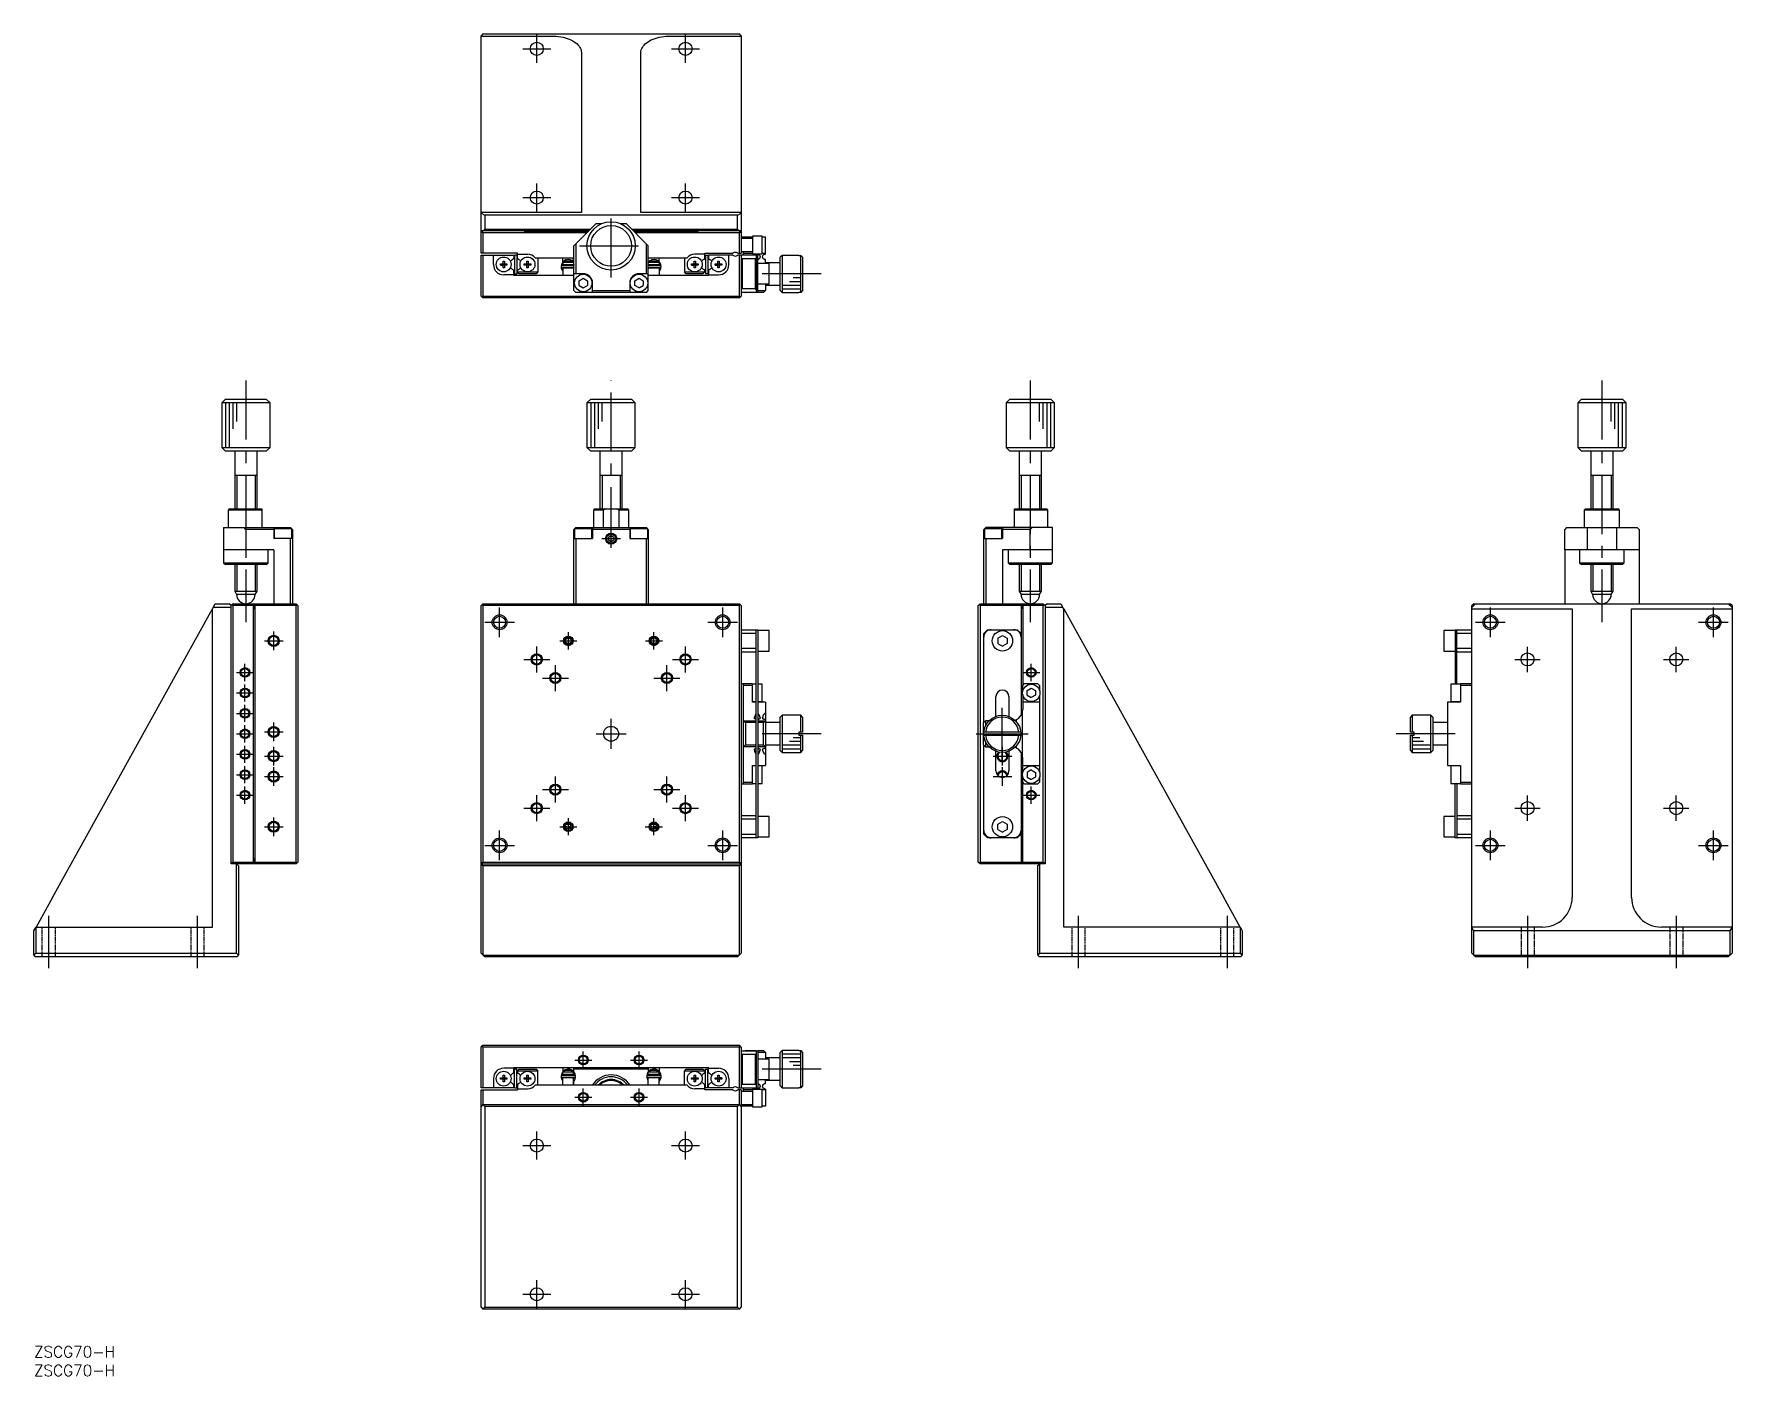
# Model space of a CAD drawing. Extents: x 0 to 457, y -8 to 353.
import ezdxf

# ---------------------------------------------------------------- set-up
doc = ezdxf.new("R2010")
doc.units = 0
doc.header["$LTSCALE"] = 0.5
doc.linetypes.add('CENTER', pattern=[50.8, 31.75, -6.35, 6.35, -6.35])
doc.linetypes.add('DASHED', pattern=[0.75, 0.5, -0.25])
for name, color, linetype in [('MSM_CENTER', 1, 'CENTER'), ('MSM_CONTINUOUS', 7, 'CONTINUOUS'), ('MSM_DASHED', 4, 'DASHED'), ('MSM_NARROW', 5, 'CONTINUOUS'), ('MSM_PART_NUMBER', 7, 'CONTINUOUS')]:
    doc.layers.add(name, color=color, linetype=linetype)
doc.styles.get("Standard").update_dxf_attribs({"font": 'txt.shx', "height": 1, "bigfont": 'bigfont.shx'})

# ---------------------------------------------------------------- blocks, each defined once
blk = doc.blocks.new('*U2')
at = {"layer": 'MSM_PART_NUMBER'}
blk.add_text('ZSCG70-H', height=3, dxfattribs=at).set_placement((0, -3))
blk = doc.blocks.new('*U3')
at = {"layer": 'MSM_PART_NUMBER'}
blk.add_text('ZSCG70-H', height=3, dxfattribs=at).set_placement((0, -8))

msp = doc.modelspace()

# ---------------------------------------------------------------- linework, layer by layer
at = {"layer": 'MSM_CENTER'}
for p, q in [((135.25, 345.25), (135.25, 352.75)), ((175.25, 345.25), (175.25, 352.75)), ((131.5, 349), (139, 349)), ((171.5, 349), (179, 349)), ((135.25, 305.25), (135.25, 312.75)), ((175.25, 305.25), (175.25, 312.75)), ((131.5, 309), (139, 309)), ((171.5, 309), (179, 309)), ((155.25, 287.500001), (155.25, 304.499999)), ((146.750001, 296), (163.749999, 296)), ((211.75, 288.45), (195.75, 288.45)), ((57, 259.749997), (57, 194.749997)), ((155.25, 215.249997), (155.25, 259.749997)), ((268, 259.749997), (268, 194.749997)), ((421.75, 259.749997), (421.75, 194.749997)), ((155.25, 214.749997), (155.25, 219.749997)), ((152.75, 217.249997), (157.75, 217.249997)), ((125.25, 190.749997), (125.25, 198.749997)), ((185.25, 190.749997), (185.25, 198.749997)), ((391.75, 190.749997), (391.75, 198.749997)), ((451.75, 190.749997), (451.75, 198.749997)), ((64.5, 187.249997), (64.5, 192.249997)), ((121.25, 194.749997), (129.25, 194.749997)), ((143.75, 187.449997), (143.75, 192.049997)), ((166.75, 187.449997), (166.75, 192.049997)), ((181.25, 194.749997), (189.25, 194.749997)), ((387.75, 194.749997), (395.75, 194.749997)), ((447.75, 194.749997), (455.75, 194.749997)), ((62, 189.749997), (67, 189.749997)), ((135.25, 181.249997), (135.25, 188.249997)), ((141.45, 189.749997), (146.05, 189.749997)), ((164.45, 189.749997), (169.05, 189.749997)), ((175.25, 181.249997), (175.25, 188.249997)), ((401.75, 181.349997), (401.75, 188.149997)), ((441.75, 181.349997), (441.75, 188.149997)), ((56.75, 178.949997), (56.75, 183.549997)), ((131.75, 184.749997), (138.75, 184.749997)), ((140.25, 176.249997), (140.25, 183.249997)), ((170.25, 176.249997), (170.25, 183.249997)), ((171.75, 184.749997), (178.75, 184.749997)), ((268.25, 178.949997), (268.25, 183.549997)), ((398.35, 184.749997), (405.15, 184.749997)), ((438.35, 184.749997), (445.15, 184.749997)), ((54.45, 181.249997), (59.05, 181.249997)), ((136.75, 179.749997), (143.75, 179.749997)), ((166.75, 179.749997), (173.75, 179.749997)), ((265.95, 181.249997), (270.55, 181.249997)), ((54.45, 175.749997), (59.05, 175.749997)), ((56.75, 173.449997), (56.75, 178.049997)), ((54.45, 170.249997), (59.05, 170.249997)), ((56.75, 167.949997), (56.75, 172.549997)), ((260.45, 157.749997), (260.45, 171.749997)), ((54.45, 164.749997), (59.05, 164.749997)), ((56.75, 162.449997), (56.75, 167.049997)), ((62, 165.249997), (67, 165.249997)), ((64.5, 162.749997), (64.5, 167.749997)), ((151.25, 164.749997), (159.25, 164.749997)), ((155.25, 160.749997), (155.25, 168.749997)), ((211.75, 164.749997), (194.75, 164.749997)), ((253.45, 164.749997), (267.45, 164.749997)), ((382.25, 164.749997), (365.25, 164.749997)), ((56.75, 156.949997), (56.75, 161.549997)), ((64.5, 156.249997), (64.5, 161.249997)), ((260.5, 156.249997), (260.5, 161.249997)), ((54.45, 159.249997), (59.05, 159.249997)), ((56.75, 151.449997), (56.75, 156.049997)), ((62, 158.749997), (67, 158.749997)), ((64.5, 150.749997), (64.5, 155.749997)), ((258, 158.749997), (263, 158.749997)), ((260.5, 150.749997), (260.5, 155.749997)), ((54.45, 153.749997), (59.05, 153.749997)), ((62, 153.249997), (67, 153.249997)), ((140.25, 146.249997), (140.25, 153.249997)), ((170.25, 146.249997), (170.25, 153.249997)), ((258, 153.249997), (263, 153.249997)), ((54.45, 148.249997), (59.05, 148.249997)), ((56.75, 145.949997), (56.75, 150.549997)), ((135.25, 141.249997), (135.25, 148.249997)), ((136.75, 149.749997), (143.75, 149.749997)), ((166.75, 149.749997), (173.75, 149.749997)), ((175.25, 141.249997), (175.25, 148.249997)), ((265.95, 148.249997), (270.55, 148.249997)), ((268.25, 145.949997), (268.25, 150.549997)), ((401.75, 141.349997), (401.75, 148.149997)), ((441.75, 141.349997), (441.75, 148.149997)), ((64.5, 137.249997), (64.5, 142.249997)), ((131.75, 144.749997), (138.75, 144.749997)), ((143.75, 137.449997), (143.75, 142.049997)), ((166.724419, 137.45277), (166.724419, 142.05277)), ((171.75, 144.749997), (178.75, 144.749997)), ((398.35, 144.749997), (405.15, 144.749997)), ((438.35, 144.749997), (445.15, 144.749997)), ((62, 139.749997), (67, 139.749997)), ((125.25, 130.749997), (125.25, 138.749997)), ((141.45, 139.749997), (146.05, 139.749997)), ((164.424419, 139.75277), (169.024419, 139.75277)), ((185.25, 130.749997), (185.25, 138.749997)), ((391.75, 130.749997), (391.75, 138.749997)), ((451.75, 130.749997), (451.75, 138.749997)), ((121.25, 134.749997), (129.25, 134.749997)), ((181.25, 134.749997), (189.25, 134.749997)), ((387.75, 134.749997), (395.75, 134.749997)), ((447.75, 134.749997), (455.75, 134.749997)), ((4, 101.749997), (4, 115.749997)), ((44, 101.749997), (44, 115.749997)), ((281, 101.749997), (281, 115.749997)), ((321, 101.749997), (321, 115.749997)), ((401.75, 115.749997), (401.75, 101.749997)), ((441.75, 115.749997), (441.75, 101.749997)), ((147.75, 74.7), (147.75, 79.3)), ((162.75, 74.7), (162.75, 79.3)), ((145.45, 77), (150.05, 77)), ((160.45, 77), (165.05, 77)), ((211.75, 74.55), (195.75, 74.55)), ((147.75, 64.7), (147.75, 69.3)), ((162.75, 64.7), (162.75, 69.3)), ((145.45, 67), (150.05, 67)), ((160.45, 67), (165.05, 67)), ((135.25, 50.25), (135.25, 57.75)), ((175.25, 50.25), (175.25, 57.75)), ((131.5, 54), (139, 54)), ((171.5, 54), (179, 54)), ((131.5, 14), (139, 14)), ((135.25, 10.25), (135.25, 17.75)), ((171.5, 14), (179, 14)), ((175.25, 10.25), (175.25, 17.75))]:
    msp.add_line(p, q, dxfattribs=at)
at = {"layer": 'MSM_CONTINUOUS'}
for p, q in [((120.75, 353), (120.25, 352.5)), ((120.25, 294), (120.25, 352.5)), ((120.25, 352.445691), (139.25, 352.445691)), ((120.75, 353), (189.75, 353)), ((139.25, 352.445691), (139.877673, 352.432021)), ((139.877673, 352.432021), (140.501476, 352.391095)), ((140.501476, 352.391095), (141.117563, 352.323166)), ((141.117563, 352.323166), (141.722136, 352.228652)), ((141.722136, 352.228652), (142.311467, 352.108137)), ((142.311467, 352.108137), (142.881924, 351.962362)), ((142.881924, 351.962362), (143.429989, 351.792228)), ((143.429989, 351.792228), (143.952282, 351.598782)), ((166.547718, 351.598782), (167.070011, 351.792228)), ((167.070011, 351.792228), (167.618076, 351.962362)), ((167.618076, 351.962362), (168.188533, 352.108137)), ((168.188533, 352.108137), (168.777864, 352.228652)), ((168.777864, 352.228652), (169.382437, 352.323166)), ((169.382437, 352.323166), (169.998524, 352.391095)), ((169.998524, 352.391095), (170.622327, 352.432021)), ((170.622327, 352.432021), (171.25, 352.445691)), ((171.25, 352.445691), (190.25, 352.445691)), ((190.25, 352.5), (189.75, 353)), ((190.25, 352.5), (190.25, 294)), ((143.952282, 351.598782), (144.445584, 351.383218)), ((144.445584, 351.383218), (144.906854, 351.146864)), ((144.906854, 351.146864), (145.333248, 350.891178)), ((145.333248, 350.891178), (145.722136, 350.617736)), ((145.722136, 350.617736), (146.071121, 350.328224)), ((146.071121, 350.328224), (146.378052, 350.024427)), ((146.378052, 350.024427), (146.641036, 349.708218)), ((146.641036, 349.708218), (146.858452, 349.381546)), ((146.858452, 349.381546), (147.028959, 349.046426)), ((147.028959, 349.046426), (147.151507, 348.704923)), ((147.151507, 348.704923), (147.225339, 348.359143)), ((147.225339, 348.359143), (147.25, 348.011219)), ((147.25, 348.011219), (147.25, 305)), ((163.25, 348.011219), (163.274661, 348.359143)), ((163.25, 305), (163.25, 348.011219)), ((163.274661, 348.359143), (163.348493, 348.704923)), ((163.348493, 348.704923), (163.471041, 349.046426)), ((163.471041, 349.046426), (163.641548, 349.381546)), ((163.641548, 349.381546), (163.858964, 349.708218)), ((163.858964, 349.708218), (164.121948, 350.024427)), ((164.121948, 350.024427), (164.428879, 350.328224)), ((164.428879, 350.328224), (164.777864, 350.617736)), ((164.777864, 350.617736), (165.166752, 350.891178)), ((165.166752, 350.891178), (165.593146, 351.146864)), ((165.593146, 351.146864), (166.054416, 351.383218)), ((166.054416, 351.383218), (166.547718, 351.598782)), ((147.25, 305), (120.25, 305)), ((120.25, 304.775113), (121.25, 304.220803)), ((121.25, 304.220803), (121.25, 300.5)), ((189.25, 304.220803), (121.25, 304.220803)), ((145.25, 296), (151.25, 302)), ((151.25, 302), (152.750003, 302)), ((157.749997, 302), (159.25, 302)), ((165.25, 296), (159.25, 302)), ((190.25, 305), (163.25, 305)), ((189.25, 304.220803), (190.25, 304.775113)), ((189.25, 300.5), (189.25, 304.220803)), ((120.25, 299.5), (121.25, 300.5)), ((149.25, 300), (120.25, 300)), ((120.5, 299.75), (120.75, 299.5)), ((120.75, 299.5), (120.75, 294)), ((148.75, 299.5), (120.75, 299.5)), ((121.25, 300.5), (149.75, 300.5)), ((132.1, 299.65), (131.75, 300)), ((148.9, 299.65), (132.1, 299.65)), ((160.75, 300.5), (189.25, 300.5)), ((190.25, 300), (161.25, 300)), ((178.4, 299.65), (161.6, 299.65)), ((189.75, 299.5), (161.75, 299.5)), ((178.75, 300), (178.4, 299.65)), ((189.25, 300.5), (190.25, 299.5)), ((189.75, 299.5), (190, 299.75)), ((189.75, 294), (189.75, 299.5)), ((190.25, 298.45), (193.25, 298.45)), ((193.25, 297.95), (190.25, 297.95)), ((193.25, 298.6), (193.25, 293.9)), ((195.85, 298.6), (193.25, 298.6)), ((195.85, 293.9), (195.85, 298.6)), ((195.85, 298.45), (196.75, 298.45)), ((196.75, 293.8), (196.75, 298.45)), ((130.05, 294), (120.25, 294)), ((120.25, 282.5), (120.25, 293.5)), ((120.25, 293.5), (129.05, 293.5)), ((120.75, 293.5), (120.75, 282.5)), ((123.6, 290.95), (123.6, 293.5)), ((129.05, 292.544412), (128.75625, 292.374815)), ((129.05, 293.5), (129.05, 292.544412)), ((129.25, 293.5), (129.25, 288.5)), ((129.85, 293.5), (129.25, 293.5)), ((129.85, 293.5), (129.85, 288.5)), ((130.05, 292.544412), (130.05, 294)), ((130.05, 293.75), (132.75, 293.75)), ((130.34375, 292.374815), (130.05, 292.544412)), ((134.829062, 292.8), (145.25, 292.8)), ((135.55, 292.8), (135.55, 289)), ((142.15, 292.8), (142.15, 291.482073)), ((145.15, 291.751317), (145.15, 292.8)), ((145.25, 284), (145.25, 296)), ((145.75, 296.5), (145.75, 288.5)), ((164.75, 288.5), (164.75, 296.5)), ((165.25, 284), (165.25, 296)), ((165.25, 292.8), (175.670938, 292.8)), ((168.15, 291.751317), (168.15, 292.8)), ((174.95, 292.8), (174.95, 289)), ((180.45, 293.75), (177.75, 293.75)), ((180.15625, 292.374815), (180.45, 292.544412)), ((180.45, 294), (187.988562, 294)), ((180.45, 292.544412), (180.45, 294)), ((180.65, 293.5), (180.65, 288.5)), ((180.65, 293.5), (181.25, 293.5)), ((181.25, 293.5), (181.25, 288.5)), ((181.45, 293.5), (181.45, 292.544412)), ((187.988562, 293.5), (181.45, 293.5)), ((181.45, 292.544412), (181.74375, 292.374815)), ((186.9, 290.95), (186.9, 293.5)), ((189.311438, 294), (190.25, 294)), ((194.75, 293.5), (189.311438, 293.5)), ((189.75, 282.5), (189.75, 293.5)), ((190.25, 294.45), (193.25, 294.45)), ((190.25, 293.5), (190.25, 282.5)), ((190.25, 292.7), (190.45, 292.5)), ((190.45, 292.5), (190.45, 284.5)), ((194.05, 292.5), (190.45, 292.5)), ((190.85, 293.5), (190.85, 294.45)), ((193.25, 293.95), (190.85, 293.95)), ((193.25, 293.9), (195.85, 293.9)), ((193.950044, 293.500058), (193.986094, 293.544501)), ((193.986094, 293.544501), (194.027203, 293.587777)), ((194.027203, 293.587777), (194.071979, 293.627924)), ((194.05, 292.5), (194.25, 292.7)), ((194.05, 284.5), (194.05, 292.5)), ((194.071979, 293.627924), (194.109014, 293.656703)), ((194.109014, 293.656703), (194.148595, 293.683623)), ((194.148595, 293.683623), (194.191047, 293.708569)), ((194.191047, 293.708569), (194.236696, 293.731426)), ((194.236696, 293.731426), (194.260604, 293.741931)), ((194.25, 293.5), (194.25, 283.45)), ((194.260604, 293.741931), (194.285602, 293.751881)), ((194.285602, 293.751881), (194.311799, 293.7612)), ((194.311799, 293.7612), (194.339303, 293.76981)), ((194.339303, 293.76981), (194.368221, 293.777638)), ((194.368221, 293.777638), (194.38241, 293.781035)), ((194.38241, 293.781035), (194.397013, 293.784229)), ((194.397013, 293.784229), (194.412015, 293.787196)), ((194.412015, 293.787196), (194.427404, 293.789911)), ((194.427404, 293.789911), (194.443166, 293.792351)), ((194.443166, 293.792351), (194.459288, 293.794494)), ((194.459288, 293.794494), (194.472403, 293.795975)), ((194.472403, 293.795975), (194.485743, 293.797242)), ((194.485743, 293.797242), (194.499264, 293.798282)), ((194.499264, 293.798282), (194.509792, 293.798921)), ((194.509792, 293.798921), (194.520409, 293.799415)), ((194.520409, 293.799415), (194.531085, 293.799761)), ((194.531085, 293.799761), (194.541789, 293.799955)), ((194.541789, 293.799955), (194.552242, 293.799996)), ((194.552242, 293.799996), (194.5627, 293.799891)), ((194.5627, 293.799891), (194.573134, 293.799643)), ((194.573134, 293.799643), (194.583513, 293.799251)), ((194.583513, 293.799251), (194.594149, 293.798699)), ((194.594149, 293.798699), (194.604708, 293.798001)), ((194.604708, 293.798001), (194.615167, 293.797163)), ((194.615167, 293.797163), (194.625499, 293.79619)), ((194.625499, 293.79619), (194.638565, 293.794752)), ((194.638565, 293.794752), (194.651416, 293.793111)), ((194.651416, 293.793111), (194.66403, 293.79128)), ((194.66403, 293.79128), (194.676384, 293.789275)), ((194.676384, 293.789275), (194.692897, 293.786261)), ((194.692897, 293.786261), (194.708956, 293.782962)), ((194.708956, 293.782962), (194.724556, 293.779404)), ((194.724556, 293.779404), (194.752702, 293.772107)), ((194.75, 283.45), (194.75, 293.5)), ((194.774953, 292.334532), (194.75, 292.327158)), ((194.752702, 293.772107), (194.77952, 293.764064)), ((194.799576, 292.342744), (194.774953, 292.334532)), ((194.77952, 293.764064), (194.805102, 293.75534)), ((194.823817, 292.35177), (194.799576, 292.342744)), ((194.805102, 293.75534), (194.829544, 293.746002)), ((194.854777, 292.364724), (194.823817, 292.35177)), ((194.829544, 293.746002), (194.852937, 293.736114)), ((194.852937, 293.736114), (194.875377, 293.725744)), ((194.885011, 292.37899), (194.854777, 292.364724)), ((194.875377, 293.725744), (194.925782, 293.699198)), ((194.914419, 292.394491), (194.885011, 292.37899)), ((194.942902, 292.411151), (194.914419, 292.394491)), ((194.925782, 293.699198), (194.972476, 293.670031)), ((194.969487, 292.428289), (194.942902, 292.411151)), ((194.995173, 292.446418), (194.969487, 292.428289)), ((194.972476, 293.670031), (195.015704, 293.638339)), ((195.019895, 292.465455), (194.995173, 292.446418)), ((195.015704, 293.638339), (195.055712, 293.604218)), ((195.04359, 292.485315), (195.019895, 292.465455)), ((195.066825, 292.506505), (195.04359, 292.485315)), ((195.055712, 293.604218), (195.092745, 293.567765)), ((195.08897, 292.528461), (195.066825, 292.506505)), ((195.109985, 292.55109), (195.08897, 292.528461)), ((195.092745, 293.567765), (195.127049, 293.529076)), ((195.129834, 292.574298), (195.109985, 292.55109)), ((195.127049, 293.529076), (195.162534, 293.482794)), ((195.148035, 292.597395), (195.129834, 292.574298)), ((195.16515, 292.620949), (195.148035, 292.597395)), ((195.162534, 293.482794), (195.19452, 293.43354)), ((195.18117, 292.644882), (195.16515, 292.620949)), ((195.196085, 292.669114), (195.18117, 292.644882)), ((195.19452, 293.43354), (195.222819, 293.381382)), ((195.213059, 292.699503), (195.196085, 292.669114)), ((195.228405, 292.730222), (195.213059, 292.699503)), ((195.222819, 293.381382), (195.241954, 293.339312)), ((195.242142, 292.761148), (195.228405, 292.730222)), ((195.241954, 293.339312), (195.258687, 293.295497)), ((195.254286, 292.792161), (195.242142, 292.761148)), ((195.26777, 292.832506), (195.254286, 292.792161)), ((195.258687, 293.295497), (195.272841, 293.250011)), ((195.278759, 292.87278), (195.26777, 292.832506)), ((195.272841, 293.250011), (195.284243, 293.20293)), ((195.287343, 292.912793), (195.278759, 292.87278)), ((195.284243, 293.20293), (195.292236, 293.15758)), ((195.294994, 292.96352), (195.287343, 292.912793)), ((195.292236, 293.15758), (195.297515, 293.110773)), ((195.299101, 293.013552), (195.294994, 292.96352)), ((195.297515, 293.110773), (195.299872, 293.0627)), ((195.299872, 293.0627), (195.299101, 293.013552)), ((196.75, 293.95), (195.85, 293.95)), ((196.000053, 293.041088), (196.00083, 293.085267)), ((196.001942, 292.996086), (196.000053, 293.041088)), ((196.00083, 293.085267), (196.004121, 293.128512)), ((196.006659, 292.950293), (196.001942, 292.996086)), ((196.004121, 293.128512), (196.009779, 293.170717)), ((196.014366, 292.903911), (196.006659, 292.950293)), ((196.009779, 293.170717), (196.017655, 293.211775)), ((196.021975, 292.869789), (196.014366, 292.903911)), ((196.017655, 293.211775), (196.031823, 293.266159)), ((196.031342, 292.835469), (196.021975, 292.869789)), ((196.042517, 292.801074), (196.031342, 292.835469)), ((196.031823, 293.266159), (196.049643, 293.318333)), ((196.055552, 292.766729), (196.042517, 292.801074)), ((196.049643, 293.318333), (196.070837, 293.368178)), ((196.069536, 292.734644), (196.055552, 292.766729)), ((196.085301, 292.702688), (196.069536, 292.734644)), ((196.070837, 293.368178), (196.093933, 293.413438)), ((196.102847, 292.671013), (196.085301, 292.702688)), ((196.093933, 293.413438), (196.119769, 293.456605)), ((196.122173, 292.639774), (196.102847, 292.671013)), ((196.119769, 293.456605), (196.148227, 293.497639)), ((196.143279, 292.609124), (196.122173, 292.639774)), ((196.166165, 292.579217), (196.143279, 292.609124)), ((196.148227, 293.497639), (196.179191, 293.536494)), ((196.188853, 292.552418), (196.166165, 292.579217)), ((196.179191, 293.536494), (196.213617, 293.574243)), ((196.213139, 292.526346), (196.188853, 292.552418)), ((196.23895, 292.501143), (196.213139, 292.526346)), ((196.213617, 293.574243), (196.250753, 293.609749)), ((196.266213, 292.476951), (196.23895, 292.501143)), ((196.250753, 293.609749), (196.290714, 293.642954)), ((196.294855, 292.453915), (196.266213, 292.476951)), ((196.290714, 293.642954), (196.33362, 293.673801)), ((196.324803, 292.432175), (196.294855, 292.453915)), ((196.347963, 292.416863), (196.324803, 292.432175)), ((196.33362, 293.673801), (196.370262, 293.696778)), ((196.371837, 292.402323), (196.347963, 292.416863)), ((196.370262, 293.696778), (196.409322, 293.718178)), ((196.396369, 292.388606), (196.371837, 292.402323)), ((196.421507, 292.375765), (196.396369, 292.388606)), ((196.409322, 293.718178), (196.45113, 293.737878)), ((196.446531, 292.364141), (196.421507, 292.375765)), ((196.472095, 292.353392), (196.446531, 292.364141)), ((196.45113, 293.737878), (196.473377, 293.747137)), ((196.498135, 292.343558), (196.472095, 292.353392)), ((196.473377, 293.747137), (196.496601, 293.755934)), ((196.496601, 293.755934), (196.520881, 293.764195)), ((196.524591, 292.334674), (196.498135, 292.343558)), ((196.520881, 293.764195), (196.546292, 293.771845)), ((196.552253, 292.326542), (196.524591, 292.334674)), ((196.546292, 293.771845), (196.572914, 293.778809)), ((196.58031, 292.319454), (196.552253, 292.326542)), ((196.572914, 293.778809), (196.600822, 293.785014)), ((196.600822, 293.785014), (196.614617, 293.787678)), ((196.614617, 293.787678), (196.628788, 293.790135)), ((196.628788, 293.790135), (196.643304, 293.792365)), ((196.643304, 293.792365), (196.658135, 293.794347)), ((196.658135, 293.794347), (196.673249, 293.79606)), ((196.673249, 293.79606), (196.688617, 293.797484)), ((196.688617, 293.797484), (196.700687, 293.798375)), ((196.700687, 293.798375), (196.712906, 293.799078)), ((196.712906, 293.799078), (196.725229, 293.799587)), ((196.725229, 293.799587), (196.737609, 293.799896)), ((196.737609, 293.799896), (196.75, 293.8)), ((201.25, 293.45), (200.75, 292.95)), ((200.75, 283.95), (200.75, 292.95)), ((201.25, 293.45), (201.25, 283.45)), ((205.75, 293.45), (201.25, 293.45)), ((205.75, 293.45), (205.75, 293.433974)), ((205.75, 293.433974), (206.25, 293.433974)), ((206.25, 283.466026), (206.25, 293.433974)), ((206.25, 293.433974), (206.75, 292.932187)), ((206.75, 292.932187), (206.75, 283.967813)), ((125.463639, 291.18), (126.17, 291.18)), ((125.463639, 290.82), (125.463639, 291.18)), ((125.463639, 290.82), (126.17, 290.82)), ((126.17, 291.886361), (126.53, 291.886361)), ((126.17, 291.18), (126.17, 291.886361)), ((126.180372, 291.169628), (126.17, 291.18)), ((126.180372, 290.830372), (126.17, 290.82)), ((126.17, 290.113639), (126.17, 290.82)), ((126.53, 290.113639), (126.17, 290.113639)), ((126.180372, 291.169628), (126.519628, 291.169628)), ((126.180372, 290.830372), (126.180372, 291.169628)), ((126.519628, 290.830372), (126.180372, 290.830372)), ((129.05, 288.2), (126.35, 288.2)), ((126.519628, 291.169628), (126.53, 291.18)), ((126.519628, 291.169628), (126.519628, 290.830372)), ((126.519628, 290.830372), (126.53, 290.82)), ((126.53, 291.886361), (126.53, 291.18)), ((126.53, 291.18), (127.236361, 291.18)), ((126.53, 290.82), (126.53, 290.113639)), ((127.236361, 290.82), (126.53, 290.82)), ((127.236361, 291.18), (127.236361, 290.82)), ((128.75625, 289.625185), (129.05, 289.455588)), ((129.05, 288), (129.05, 289.455588)), ((145.25, 288), (129.05, 288)), ((129.25, 288.5), (129.85, 288.5)), ((130.05, 289.455588), (130.34375, 289.625185)), ((130.05, 289), (130.05, 289.455588)), ((130.05, 289), (135.55, 289)), ((130.55, 288.5), (130.05, 289)), ((135.05, 288.5), (130.55, 288.5)), ((131.863639, 291.18), (132.57, 291.18)), ((131.863639, 290.82), (131.863639, 291.18)), ((132.57, 290.82), (131.863639, 290.82)), ((132.57, 291.886361), (132.93, 291.886361)), ((132.57, 291.18), (132.57, 291.886361)), ((132.580372, 291.169628), (132.57, 291.18)), ((132.580372, 290.830372), (132.57, 290.82)), ((132.57, 290.113639), (132.57, 290.82)), ((132.93, 290.113639), (132.57, 290.113639)), ((132.580372, 291.169628), (132.919628, 291.169628)), ((132.580372, 290.830372), (132.580372, 291.169628)), ((132.919628, 290.830372), (132.580372, 290.830372)), ((132.919628, 291.169628), (132.93, 291.18)), ((132.919628, 291.169628), (132.919628, 290.830372)), ((132.919628, 290.830372), (132.93, 290.82)), ((132.93, 291.886361), (132.93, 291.18)), ((132.93, 291.18), (133.636361, 291.18)), ((132.93, 290.82), (132.93, 290.113639)), ((133.636361, 290.82), (132.93, 290.82)), ((133.636361, 291.18), (133.636361, 290.82)), ((135.55, 289), (135.05, 288.5)), ((141.949978, 289.686351), (141.950405, 289.685039)), ((141.950405, 289.685039), (141.95079, 289.683862)), ((141.95079, 289.683862), (141.951207, 289.682599)), ((141.951207, 289.682599), (141.951903, 289.680506)), ((141.951903, 289.680506), (141.952791, 289.677866)), ((141.952791, 289.677866), (141.953148, 289.676817)), ((141.953148, 289.676817), (141.953804, 289.6749)), ((141.953804, 289.6749), (141.954216, 289.673707)), ((141.954216, 289.673707), (141.955723, 289.669398)), ((141.955723, 289.669398), (141.95623, 289.667969)), ((141.95623, 289.667969), (141.957238, 289.665157)), ((141.957238, 289.665157), (141.971835, 289.628106)), ((141.972066, 289.631761), (141.971567, 289.629372)), ((141.971567, 289.629372), (141.972295, 289.629678)), ((141.971835, 289.628106), (141.971567, 289.629372)), ((145.25, 290.588494), (142.009909, 290.588494)), ((142.009909, 290.198494), (145.25, 290.198494)), ((142.216596, 290.588548), (142.327142, 291.000149)), ((145.25, 291.5), (142.25, 291.5)), ((142.25, 291.5), (142.25, 291)), ((142.25, 291), (145.25, 291)), ((145.25, 290), (142.25, 290)), ((142.25, 290), (142.25, 288)), ((142.258123, 290.8), (142.75, 290.8)), ((142.304317, 291.5), (142.833485, 292)), ((142.324638, 290.000019), (142.325663, 290.00277)), ((142.325663, 290.00277), (142.331354, 290.016743)), ((142.331354, 290.016743), (142.337745, 290.030409)), ((142.337745, 290.030409), (142.344817, 290.043733)), ((142.344817, 290.043733), (142.352551, 290.056682)), ((142.352551, 290.056682), (142.360924, 290.069223)), ((142.360924, 290.069223), (142.369914, 290.081327)), ((142.369914, 290.081327), (142.379497, 290.092964)), ((142.379497, 290.092964), (142.389647, 290.104106)), ((142.389647, 290.104106), (142.400336, 290.114726)), ((142.400336, 290.114726), (142.411538, 290.124801)), ((142.411538, 290.124801), (142.423223, 290.134307)), ((142.423223, 290.134307), (142.43536, 290.143222)), ((142.43536, 290.143222), (142.44792, 290.151527)), ((142.44792, 290.151527), (142.460871, 290.159202)), ((142.460871, 290.159202), (142.474181, 290.166231)), ((142.474181, 290.166231), (142.487816, 290.172599)), ((142.487816, 290.172599), (142.501744, 290.178292)), ((142.501744, 290.178292), (142.51593, 290.183297)), ((142.51593, 290.183297), (142.530341, 290.187604)), ((142.530341, 290.187604), (142.544943, 290.191205)), ((142.544943, 290.191205), (142.559699, 290.194091)), ((142.559699, 290.194091), (142.574577, 290.196256)), ((142.574577, 290.196256), (142.589539, 290.197697)), ((142.589539, 290.197697), (142.604552, 290.19841)), ((142.604552, 290.19841), (142.611589, 290.198494)), ((142.65, 290.8), (142.65, 290.588494)), ((142.65, 290.198494), (142.65, 290)), ((142.75, 291), (142.75, 290.588494)), ((142.75, 290.198494), (142.75, 290)), ((142.833485, 292), (144.666515, 292)), ((144.666515, 292), (145.195683, 291.5)), ((144.75, 290.588494), (144.75, 291)), ((144.75, 290.8), (145.15, 290.8)), ((144.75, 290), (144.75, 290.198494)), ((144.908228, 290.198494), (144.922462, 290.19816)), ((144.922462, 290.19816), (144.937451, 290.197098)), ((144.937451, 290.197098), (144.952369, 290.195311)), ((144.952369, 290.195311), (144.967181, 290.192802)), ((144.967181, 290.192802), (144.981853, 290.189578)), ((144.981853, 290.189578), (144.996349, 290.185646)), ((144.996349, 290.185646), (145.010635, 290.181013)), ((145.010635, 290.181013), (145.024678, 290.175691)), ((145.024678, 290.175691), (145.038444, 290.169691)), ((145.038444, 290.169691), (145.051901, 290.163027)), ((145.051901, 290.163027), (145.065015, 290.155712)), ((145.065015, 290.155712), (145.077755, 290.147764)), ((145.077755, 290.147764), (145.09009, 290.139199)), ((145.09009, 290.139199), (145.101989, 290.130037)), ((145.101989, 290.130037), (145.113423, 290.120299)), ((145.113423, 290.120299), (145.124363, 290.110006)), ((145.124363, 290.110006), (145.134781, 290.099183)), ((145.134781, 290.099183), (145.144649, 290.087853)), ((145.144649, 290.087853), (145.153944, 290.076043)), ((145.15, 290.8), (145.15, 291)), ((145.153944, 290.076043), (145.162638, 290.063781)), ((145.162638, 290.063781), (145.17071, 290.051097)), ((145.17071, 290.051097), (145.178138, 290.03802)), ((145.178138, 290.03802), (145.1849, 290.024582)), ((145.1849, 290.024582), (145.190978, 290.010817)), ((145.190978, 290.010817), (145.195178, 290.000023)), ((145.192321, 291.00019), (145.250388, 290.838959)), ((147.75, 288.5), (145.25, 288.5)), ((165.25, 288.5), (162.75, 288.5)), ((165.249482, 290.76587), (165.327142, 291.000149)), ((168.25, 291.5), (165.25, 291.5)), ((165.25, 291), (168.25, 291)), ((168.509909, 290.588494), (165.25, 290.588494)), ((165.25, 290.198494), (168.509909, 290.198494)), ((168.25, 290), (165.25, 290)), ((181.45, 288), (165.25, 288)), ((165.258123, 290.8), (165.75, 290.8)), ((165.304317, 291.5), (165.833485, 292)), ((165.324638, 290.000019), (165.325663, 290.00277)), ((165.325663, 290.00277), (165.331354, 290.016743)), ((165.331354, 290.016743), (165.337745, 290.030409)), ((165.337745, 290.030409), (165.344817, 290.043733)), ((165.344817, 290.043733), (165.352551, 290.056682)), ((165.352551, 290.056682), (165.360924, 290.069223)), ((165.360924, 290.069223), (165.369914, 290.081327)), ((165.369914, 290.081327), (165.379497, 290.092964)), ((165.379497, 290.092964), (165.389647, 290.104106)), ((165.389647, 290.104106), (165.400336, 290.114726)), ((165.400336, 290.114726), (165.411538, 290.124801)), ((165.411538, 290.124801), (165.423223, 290.134307)), ((165.423223, 290.134307), (165.43536, 290.143222)), ((165.43536, 290.143222), (165.44792, 290.151527)), ((165.44792, 290.151527), (165.460871, 290.159202)), ((165.460871, 290.159202), (165.474181, 290.166231)), ((165.474181, 290.166231), (165.487816, 290.172599)), ((165.487816, 290.172599), (165.501744, 290.178292)), ((165.501744, 290.178292), (165.51593, 290.183297)), ((165.51593, 290.183297), (165.530341, 290.187604)), ((165.530341, 290.187604), (165.544943, 290.191205)), ((165.544943, 290.191205), (165.559699, 290.194091)), ((165.559699, 290.194091), (165.574577, 290.196256)), ((165.574577, 290.196256), (165.589539, 290.197697)), ((165.589539, 290.197697), (165.604552, 290.19841)), ((165.604552, 290.19841), (165.611589, 290.198494)), ((165.65, 290.8), (165.65, 290.588494)), ((165.65, 290.198494), (165.65, 290)), ((165.75, 291), (165.75, 290.588494)), ((165.75, 290.198494), (165.75, 290)), ((165.833485, 292), (167.666515, 292)), ((167.666515, 292), (168.195683, 291.5)), ((167.75, 290.588494), (167.75, 291)), ((167.75, 290.8), (168.15, 290.8)), ((167.75, 290), (167.75, 290.198494)), ((167.908228, 290.198494), (167.922462, 290.19816)), ((167.922462, 290.19816), (167.937451, 290.197098)), ((167.937451, 290.197098), (167.952369, 290.195311)), ((167.952369, 290.195311), (167.967181, 290.192802)), ((167.967181, 290.192802), (167.981853, 290.189578)), ((167.981853, 290.189578), (167.996349, 290.185646)), ((167.996349, 290.185646), (168.010635, 290.181013)), ((168.010635, 290.181013), (168.024678, 290.175691)), ((168.024678, 290.175691), (168.038444, 290.169691)), ((168.038444, 290.169691), (168.051901, 290.163027)), ((168.051901, 290.163027), (168.065015, 290.155712)), ((168.065015, 290.155712), (168.077755, 290.147764)), ((168.077755, 290.147764), (168.09009, 290.139199)), ((168.09009, 290.139199), (168.101989, 290.130037)), ((168.101989, 290.130037), (168.113423, 290.120299)), ((168.113423, 290.120299), (168.124363, 290.110006)), ((168.124363, 290.110006), (168.134781, 290.099183)), ((168.134781, 290.099183), (168.144649, 290.087853)), ((168.144649, 290.087853), (168.153944, 290.076043)), ((168.15, 290.8), (168.15, 291)), ((168.153944, 290.076043), (168.162638, 290.063781)), ((168.162638, 290.063781), (168.17071, 290.051097)), ((168.17071, 290.051097), (168.178138, 290.03802)), ((168.178138, 290.03802), (168.1849, 290.024582)), ((168.1849, 290.024582), (168.190978, 290.010817)), ((168.190978, 290.010817), (168.195178, 290.000023)), ((168.192321, 291.00019), (168.303536, 290.588515)), ((168.54313, 289.619462), (168.24999, 289.7237)), ((168.25, 291), (168.25, 291.5)), ((168.25, 288), (168.25, 290)), ((168.261398, 289.728089), (168.25, 289.734268)), ((168.250223, 289.145563), (168.545599, 289.625969)), ((168.273513, 289.721755), (168.261398, 289.728089)), ((168.286263, 289.715308), (168.273513, 289.721755)), ((168.299565, 289.70879), (168.286263, 289.715308)), ((168.313328, 289.702246), (168.299565, 289.70879)), ((168.327461, 289.695719), (168.313328, 289.702246)), ((168.34187, 289.689253), (168.327461, 289.695719)), ((168.356458, 289.682891), (168.34187, 289.689253)), ((168.371128, 289.676675), (168.356458, 289.682891)), ((168.385781, 289.670647), (168.371128, 289.676675)), ((168.400321, 289.664848), (168.385781, 289.670647)), ((168.414649, 289.659315), (168.400321, 289.664848)), ((168.42867, 289.654087), (168.414649, 289.659315)), ((168.442291, 289.649197), (168.42867, 289.654087)), ((168.45542, 289.644679), (168.442291, 289.649197)), ((168.46797, 289.640562), (168.45542, 289.644679)), ((168.479857, 289.636875), (168.46797, 289.640562)), ((168.491001, 289.633641), (168.479857, 289.636875)), ((168.501328, 289.630883), (168.491001, 289.633641)), ((168.510769, 289.628619), (168.501328, 289.630883)), ((168.519261, 289.626864), (168.510769, 289.628619)), ((168.526747, 289.62563), (168.519261, 289.626864)), ((168.533177, 289.624924), (168.526747, 289.62563)), ((168.538509, 289.624753), (168.533177, 289.624924)), ((168.537204, 290.191862), (168.533279, 290.20001)), ((168.551115, 290.160489), (168.537204, 290.191862)), ((168.542706, 289.625116), (168.538509, 289.624753)), ((168.545741, 289.626011), (168.542706, 289.625116)), ((168.54313, 289.619462), (168.703626, 290.366346)), ((168.547593, 289.627433), (168.545741, 289.626011)), ((168.54825, 289.629372), (168.547593, 289.627433)), ((168.547982, 289.628106), (168.560057, 289.658283)), ((168.563441, 290.128473), (168.551115, 290.160489)), ((168.560057, 289.658283), (168.571239, 289.690714)), ((168.57415, 290.095893), (168.563441, 290.128473)), ((168.571239, 289.690714), (168.580784, 289.723654)), ((168.583217, 290.062829), (168.57415, 290.095893)), ((168.580784, 289.723654), (168.58867, 289.75702)), ((168.590621, 290.02936), (168.583217, 290.062829)), ((168.58867, 289.75702), (168.594877, 289.79073)), ((168.596344, 289.99557), (168.590621, 290.02936)), ((168.594877, 289.79073), (168.599392, 289.824702)), ((168.600371, 289.961541), (168.596344, 289.99557)), ((168.599392, 289.824702), (168.602203, 289.858853)), ((168.602693, 289.927357), (168.600371, 289.961541)), ((168.602203, 289.858853), (168.603304, 289.893099)), ((168.603304, 289.893099), (168.602693, 289.927357)), ((174.95, 289), (180.45, 289)), ((175.45, 288.5), (174.95, 289)), ((179.95, 288.5), (175.45, 288.5)), ((176.863639, 291.18), (177.57, 291.18)), ((176.863639, 290.82), (176.863639, 291.18)), ((176.863639, 290.82), (177.57, 290.82)), ((177.57, 291.886361), (177.93, 291.886361)), ((177.57, 291.18), (177.57, 291.886361)), ((177.580372, 291.169628), (177.57, 291.18)), ((177.580372, 290.830372), (177.57, 290.82)), ((177.57, 290.113639), (177.57, 290.82)), ((177.93, 290.113639), (177.57, 290.113639)), ((177.580372, 291.169628), (177.919628, 291.169628)), ((177.580372, 290.830372), (177.580372, 291.169628)), ((177.919628, 290.830372), (177.580372, 290.830372)), ((177.919628, 291.169628), (177.93, 291.18)), ((177.919628, 291.169628), (177.919628, 290.830372)), ((177.919628, 290.830372), (177.93, 290.82)), ((177.93, 291.886361), (177.93, 291.18)), ((177.93, 291.18), (178.636361, 291.18)), ((177.93, 290.82), (177.93, 290.113639)), ((178.636361, 290.82), (177.93, 290.82)), ((178.636361, 291.18), (178.636361, 290.82)), ((180.45, 289), (179.95, 288.5)), ((180.45, 289.455588), (180.15625, 289.625185)), ((180.45, 289), (180.45, 289.455588)), ((181.25, 288.5), (180.65, 288.5)), ((181.74375, 289.625185), (181.45, 289.455588)), ((181.45, 289.455588), (181.45, 288)), ((181.45, 288.2), (184.15, 288.2)), ((183.263639, 291.18), (183.97, 291.18)), ((183.263639, 290.82), (183.263639, 291.18)), ((183.263639, 290.82), (183.97, 290.82)), ((183.97, 291.886361), (184.33, 291.886361)), ((183.97, 291.18), (183.97, 291.886361)), ((183.980372, 291.169628), (183.97, 291.18)), ((183.980372, 290.830372), (183.97, 290.82)), ((183.97, 290.113639), (183.97, 290.82)), ((184.33, 290.113639), (183.97, 290.113639)), ((183.980372, 291.169628), (184.319628, 291.169628)), ((183.980372, 290.830372), (183.980372, 291.169628)), ((184.319628, 290.830372), (183.980372, 290.830372)), ((184.319628, 291.169628), (184.33, 291.18)), ((184.319628, 291.169628), (184.319628, 290.830372)), ((184.319628, 290.830372), (184.33, 290.82)), ((184.33, 291.886361), (184.33, 291.18)), ((184.33, 291.18), (185.036361, 291.18)), ((184.33, 290.82), (184.33, 290.113639)), ((185.036361, 290.82), (184.33, 290.82)), ((185.036361, 291.18), (185.036361, 290.82)), ((197.75, 291.25), (194.75, 291.25)), ((196.608683, 292.313437), (196.58031, 292.319454)), ((196.637295, 292.308517), (196.608683, 292.313437)), ((196.665283, 292.304803), (196.637295, 292.308517)), ((196.693447, 292.30214), (196.665283, 292.304803)), ((196.721711, 292.300536), (196.693447, 292.30214)), ((196.75, 292.3), (196.721711, 292.300536)), ((196.75, 291.25), (196.75, 292.3)), ((200.75, 291.45), (196.75, 291.45)), ((197.75, 285.75), (197.75, 291.25)), ((145.25, 284), (145.75, 283.5)), ((164.75, 283.5), (145.75, 283.5)), ((146.65, 286.635085), (147.75, 287.270171)), ((146.65, 285.364915), (146.65, 286.635085)), ((146.65, 285.364915), (147.75, 284.729829)), ((147.75, 287.270171), (148.85, 286.635085)), ((147.75, 284.729829), (148.85, 285.364915)), ((148.85, 286.635085), (148.85, 285.364915)), ((150.25, 283.5), (150.25, 286)), ((150.25, 284), (160.25, 284)), ((160.25, 286), (160.25, 283.5)), ((161.65, 286.635085), (162.75, 287.270171)), ((161.65, 285.364915), (161.65, 286.635085)), ((162.75, 284.729829), (161.65, 285.364915)), ((162.75, 287.270171), (163.85, 286.635085)), ((162.75, 284.729829), (163.85, 285.364915)), ((163.85, 286.635085), (163.85, 285.364915)), ((164.75, 283.5), (165.25, 284)), ((190.45, 284.5), (190.25, 284.3)), ((194.75, 283.5), (190.25, 283.5)), ((190.45, 284.5), (194.05, 284.5)), ((191.3, 283.5), (191.35, 283.45)), ((194.25, 283.45), (191.35, 283.45)), ((194.25, 284.3), (194.05, 284.5)), ((194.75, 285.75), (197.75, 285.75)), ((194.75, 283.95), (196.75, 283.95)), ((196.25, 283.45), (194.75, 283.45)), ((196.25, 283.45), (196.75, 283.95)), ((196.75, 285.75), (196.75, 283.95)), ((196.75, 285.45), (200.75, 285.45)), ((200.75, 283.95), (201.25, 283.45)), ((201.25, 283.45), (205.75, 283.45)), ((206.25, 283.466026), (205.75, 283.466026)), ((205.75, 283.466026), (205.75, 283.45)), ((206.75, 283.967813), (206.25, 283.466026)), ((120.75, 282), (120.25, 282.5)), ((120.75, 282.5), (120.5, 282.25)), ((120.75, 282.5), (189.75, 282.5)), ((189.75, 282), (120.75, 282)), ((190, 282.25), (189.75, 282.5)), ((189.75, 282), (190.25, 282.5)), ((51.5, 254.749997), (50.5, 253.749997)), ((63.5, 253.749997), (50.5, 253.749997)), ((50.5, 253.749997), (50.5, 241.749997)), ((51.5, 254.749997), (62.5, 254.749997)), ((63.5, 253.749997), (62.5, 254.749997)), ((63.5, 241.749997), (63.5, 253.749997)), ((149.75, 254.749997), (148.75, 253.749997)), ((161.75, 253.749997), (148.75, 253.749997)), ((148.75, 253.749997), (148.75, 241.749997)), ((149.75, 254.749997), (160.75, 254.749997)), ((161.75, 253.749997), (160.75, 254.749997)), ((161.75, 241.749997), (161.75, 253.749997)), ((262.5, 254.749997), (261.5, 253.749997)), ((274.5, 253.749997), (261.5, 253.749997)), ((261.5, 253.749997), (261.5, 241.749997)), ((262.5, 254.749997), (273.5, 254.749997)), ((274.5, 253.749997), (273.5, 254.749997)), ((274.5, 241.749997), (274.5, 253.749997)), ((416.25, 254.749997), (415.25, 253.749997)), ((428.25, 253.749997), (415.25, 253.749997)), ((415.25, 253.749997), (415.25, 241.749997)), ((416.25, 254.749997), (427.25, 254.749997)), ((428.25, 253.749997), (427.25, 254.749997)), ((428.25, 241.749997), (428.25, 253.749997)), ((50.5, 241.749997), (63.5, 241.749997)), ((50.5, 241.749997), (51.5, 240.749997)), ((62.5, 240.749997), (51.5, 240.749997)), ((54, 240.749997), (54, 225.249997)), ((60, 225.249997), (60, 240.749997)), ((62.5, 240.749997), (63.5, 241.749997)), ((148.75, 241.749997), (161.75, 241.749997)), ((148.75, 241.749997), (149.75, 240.749997)), ((160.75, 240.749997), (149.75, 240.749997)), ((152.25, 240.749997), (152.25, 225.250017)), ((158.25, 225.250017), (158.25, 240.749997)), ((160.75, 240.749997), (161.75, 241.749997)), ((261.5, 241.749997), (274.5, 241.749997)), ((261.5, 241.749997), (262.5, 240.749997)), ((273.5, 240.749997), (262.5, 240.749997)), ((265, 240.749997), (265, 225.249997)), ((271, 225.249997), (271, 240.749997)), ((273.5, 240.749997), (274.5, 241.749997)), ((415.25, 241.749997), (428.25, 241.749997)), ((415.25, 241.749997), (416.25, 240.749997)), ((427.25, 240.749997), (416.25, 240.749997)), ((418.75, 240.749997), (418.75, 225.250017)), ((424.75, 225.250017), (424.75, 240.749997)), ((427.25, 240.749997), (428.25, 241.749997)), ((60.000005, 234.249997), (53.999995, 234.249997)), ((158.250005, 234.249997), (152.249995, 234.249997)), ((271.000005, 234.249997), (264.999995, 234.249997)), ((424.750005, 234.249997), (418.749995, 234.249997)), ((52.55, 225.249997), (52.25, 224.949997)), ((61.25, 224.949997), (52.25, 224.949997)), ((52.25, 224.949997), (52.25, 220.249997)), ((52.55, 225.249997), (61.25, 225.249997)), ((61.25, 225.249997), (61.25, 220.249997)), ((150.8, 225.249997), (150.5, 224.949997)), ((153.12868, 224.949997), (150.5, 224.949997)), ((150.5, 224.949997), (150.5, 220.249997)), ((150.8, 225.249997), (159.7, 225.249997)), ((153.930909, 225.249997), (153.12868, 224.949997)), ((153.12868, 224.949997), (153.12868, 220.249997)), ((157.37132, 224.949997), (156.569091, 225.249997)), ((160, 224.949997), (157.37132, 224.949997)), ((157.37132, 220.249997), (157.37132, 224.949997)), ((160, 224.949997), (159.7, 225.249997)), ((160, 220.249997), (160, 224.949997)), ((263.75, 225.249997), (272.45, 225.249997)), ((263.75, 220.249997), (263.75, 225.249997)), ((272.75, 224.949997), (263.75, 224.949997)), ((272.75, 224.949997), (272.45, 225.249997)), ((272.75, 220.249997), (272.75, 224.949997)), ((417.3, 225.249997), (417, 224.949997)), ((426.5, 224.949997), (417, 224.949997)), ((417, 224.949997), (417, 220.249997)), ((417.3, 225.249997), (426.2, 225.249997)), ((426.5, 224.949997), (426.2, 225.249997)), ((426.5, 220.249997), (426.5, 224.949997)), ((51, 220.249997), (69, 220.249997)), ((51, 220.249997), (51, 210.749997)), ((57, 219.749997), (56.5, 220.249997)), ((57, 219.749997), (57, 214.249997)), ((64.5, 219.749997), (57, 219.749997)), ((64.5, 220.249997), (64.5, 217.249997)), ((69.35, 219.849997), (64.65, 219.849997)), ((64.65, 219.849997), (64.65, 217.249997)), ((69.5, 219.749997), (69, 220.249997)), ((69.35, 217.249997), (69.35, 219.849997)), ((69.5, 219.749997), (69.5, 199.749997)), ((145.75, 220.249997), (145.25, 219.749997)), ((145.25, 199.749997), (145.25, 219.749997)), ((150.1, 219.849997), (145.4, 219.849997)), ((145.4, 219.849997), (145.4, 217.249997)), ((145.75, 220.249997), (164.75, 220.249997)), ((150.1, 217.249997), (150.1, 219.849997)), ((150.25, 220.249997), (150.25, 217.249997)), ((160.25, 219.749997), (150.25, 219.749997)), ((160.25, 220.249997), (160.25, 217.249997)), ((165.1, 219.849997), (160.4, 219.849997)), ((160.4, 219.849997), (160.4, 217.249997)), ((165.25, 219.749997), (164.75, 220.249997)), ((165.1, 217.249997), (165.1, 219.849997)), ((165.25, 219.749997), (165.25, 199.749997)), ((256, 220.249997), (255.5, 219.749997)), ((255.5, 199.749997), (255.5, 219.749997)), ((260.35, 219.849997), (255.65, 219.849997)), ((255.65, 219.849997), (255.65, 217.249997)), ((274, 220.249997), (256, 220.249997)), ((260.35, 217.249997), (260.35, 219.849997)), ((260.5, 220.249997), (260.5, 217.249997)), ((268, 219.749997), (260.5, 219.749997)), ((267.999998, 214.249997), (268, 219.749997)), ((268.5, 220.249997), (268, 219.749997)), ((274, 210.749997), (274, 220.249997)), ((411.749998, 214.249997), (411.75, 219.749997)), ((412.25, 220.249997), (411.75, 219.749997)), ((412.25, 220.249997), (431.25, 220.249997)), ((417.75, 220.249997), (417.75, 214.249997)), ((425.75, 214.249997), (425.75, 220.249997)), ((431.75, 219.749997), (431.25, 220.249997)), ((431.75, 219.749997), (431.75, 199.749997)), ((69.5, 217.249997), (64.5, 217.249997)), ((69, 199.749997), (69, 217.249997)), ((145.25, 217.249997), (150.25, 217.249997)), ((145.75, 217.249997), (145.75, 199.749997)), ((154.5, 217.68301), (155.25, 218.116023)), ((154.5, 216.816985), (154.5, 217.68301)), ((155.25, 216.383972), (154.5, 216.816985)), ((155.25, 218.116023), (156, 217.68301)), ((156, 216.816985), (155.25, 216.383972)), ((156, 217.68301), (156, 216.816985)), ((160.25, 217.249997), (165.25, 217.249997)), ((164.75, 199.749997), (164.75, 217.249997)), ((255.5, 217.249997), (260.5, 217.249997)), ((256, 217.249997), (256, 199.749997)), ((64.5, 214.249997), (51, 214.249997)), ((51, 210.749997), (63, 210.749997)), ((51, 210.749997), (51.5, 210.249997)), ((62.5, 210.249997), (51.5, 210.249997)), ((54, 210.249997), (54, 203.116023)), ((60, 203.116023), (60, 210.249997)), ((62.5, 210.249997), (63, 210.749997)), ((63, 210.749997), (63, 214.249997)), ((64.5, 214.249997), (64.5, 199.749997)), ((260.5, 214.249997), (260.5, 199.749997)), ((274, 214.249997), (260.5, 214.249997)), ((262, 214.249997), (262, 210.749997)), ((262, 210.749997), (274, 210.749997)), ((262, 210.749997), (262.5, 210.249997)), ((273.5, 210.249997), (262.5, 210.249997)), ((265, 210.249997), (265, 203.116023)), ((271, 203.116023), (271, 210.249997)), ((273.5, 210.249997), (274, 210.749997)), ((431.75, 214.249997), (411.749998, 214.249997)), ((411.749998, 214.249997), (411.749998, 199.749997)), ((415.75, 214.249997), (415.75, 210.749997)), ((415.75, 210.749997), (427.75, 210.749997)), ((415.75, 210.749997), (416.25, 210.249997)), ((427.25, 210.249997), (416.25, 210.249997)), ((418.75, 210.249978), (418.75, 203.116023)), ((424.75, 203.116023), (424.75, 210.249978)), ((427.25, 210.249997), (427.75, 210.749997)), ((427.75, 210.749997), (427.75, 214.249997)), ((54, 203.116023), (60, 203.116023)), ((54, 203.116023), (54.5, 202.249997)), ((59.5, 202.249997), (54.5, 202.249997)), ((59.5, 202.249997), (60, 203.116023)), ((265, 203.116023), (271, 203.116023)), ((265, 203.116023), (265.5, 202.249997)), ((270.5, 202.249997), (265.5, 202.249997)), ((270.5, 202.249997), (271, 203.116023)), ((418.75, 203.116023), (424.75, 203.116023)), ((418.75, 203.116023), (419.25, 202.249997)), ((424.25, 202.249997), (419.25, 202.249997)), ((424.25, 202.249997), (424.75, 203.116023)), ((4.988781, 120.749997), (48, 198.344289)), ((48.224887, 198.749997), (48, 198.344289)), ((48, 112.749997), (48, 198.344289)), ((48.224887, 198.749997), (48.779197, 199.749997)), ((53, 198.749997), (48.224887, 198.749997)), ((48.779197, 199.749997), (52.5, 199.749997)), ((53, 199.249997), (52.5, 199.749997)), ((53, 199.249997), (53.5, 199.749997)), ((53, 129.749997), (53, 199.249997)), ((53.5, 199.249997), (53.25, 199.499997)), ((53.5, 199.749997), (70.5, 199.749997)), ((59, 199.249997), (53.5, 199.249997)), ((53.5, 199.249997), (53.5, 130.249997)), ((59, 199.749997), (59, 129.749997)), ((59.25, 199.749997), (59.25, 198.349997)), ((59.5, 198.349997), (59.25, 198.349997)), ((59.5, 129.749997), (59.5, 199.749997)), ((70.5, 199.249997), (59.5, 199.249997)), ((70.5, 199.749997), (71, 199.249997)), ((70.75, 199.499997), (70.5, 199.249997)), ((70.5, 130.249997), (70.5, 199.249997)), ((71, 199.249997), (71, 130.249997)), ((120.75, 199.749997), (120.25, 199.249997)), ((120.25, 105.749997), (120.25, 199.249997)), ((120.75, 199.249997), (120.5, 199.499997)), ((120.75, 199.749997), (189.75, 199.749997)), ((120.75, 199.249997), (120.75, 130.249997)), ((189.75, 199.249997), (120.75, 199.249997)), ((190.25, 199.249997), (189.75, 199.749997)), ((189.75, 199.249997), (190, 199.499997)), ((189.75, 130.249997), (189.75, 199.249997)), ((190.25, 199.249997), (190.25, 105.749997)), ((254, 199.249997), (254.5, 199.749997)), ((254, 130.249997), (254, 199.249997)), ((254.5, 199.249997), (254.25, 199.499997)), ((254.5, 199.749997), (271.5, 199.749997)), ((254.5, 199.249997), (254.5, 130.249997)), ((265.5, 199.249997), (254.5, 199.249997)), ((265.5, 199.749997), (265.5, 169.669758)), ((265.5, 198.349997), (265.75, 198.349997)), ((265.75, 199.749997), (265.75, 198.349997)), ((266, 199.749997), (266, 177.799997)), ((271.5, 199.249997), (266, 199.249997)), ((271.5, 199.749997), (272, 199.249997)), ((271.75, 199.499997), (271.5, 199.249997)), ((271.5, 130.249997), (271.5, 199.249997)), ((272.5, 199.749997), (272, 199.249997)), ((272, 199.249997), (272, 129.749997)), ((276.775113, 198.749997), (272, 198.749997)), ((272.5, 199.749997), (276.220803, 199.749997)), ((276.220803, 199.749997), (276.775113, 198.749997)), ((277, 198.344289), (276.775113, 198.749997)), ((277, 112.749997), (277, 198.344289)), ((277, 198.344289), (320.011219, 120.749997)), ((387.75, 199.749997), (386.75, 198.749997)), ((387, 199.499997), (386.75, 199.249997)), ((386.75, 105.749997), (386.75, 199.249997)), ((386.75, 198.344289), (413.75, 198.344289)), ((387.25, 199.749997), (387, 199.499997)), ((387, 199.499997), (387.25, 199.249997)), ((387.25, 199.749997), (456.25, 199.749997)), ((413.75, 198.344289), (413.75, 120.749997)), ((429.75, 198.344289), (456.75, 198.344289)), ((429.75, 120.749997), (429.75, 198.344289)), ((456.75, 198.749997), (455.75, 199.749997)), ((456.75, 199.249997), (456.25, 199.749997)), ((456.25, 199.249997), (456.5, 199.499997)), ((456.75, 199.249997), (456.75, 105.749997)), ((190.45, 192.749997), (190.25, 192.549997)), ((190.45, 192.749997), (194.05, 192.749997)), ((194.25, 192.549997), (194.05, 192.749997)), ((194.25, 136.749997), (194.25, 192.749997)), ((194.25, 192.749997), (194.75, 192.749997)), ((194.75, 192.749997), (194.75, 136.749997)), ((197.75, 192.499997), (194.75, 192.499997)), ((197.75, 186.999997), (197.75, 192.499997)), ((256.5, 192.749997), (255.5, 191.749997)), ((256.62822, 192.549997), (256.3, 192.549997)), ((256.5, 192.749997), (264.5, 192.749997)), ((264.7, 192.549997), (264.37178, 192.549997)), ((264.5, 192.749997), (265.5, 191.749997)), ((379.25, 192.499997), (379.25, 186.999997)), ((382.25, 192.499997), (379.25, 192.499997)), ((382.25, 192.749997), (382.25, 178.099997)), ((382.25, 192.749997), (382.75, 192.749997)), ((382.95, 192.749997), (382.75, 192.549997)), ((382.75, 178.099997), (382.75, 192.749997)), ((382.95, 192.749997), (386.55, 192.749997)), ((386.75, 192.549997), (386.55, 192.749997)), ((194.25, 191.749997), (190.25, 191.749997)), ((190.25, 187.749997), (194.25, 187.749997)), ((255.5, 167.799997), (255.5, 191.749997)), ((259.25, 190.471684), (260.5, 191.193372)), ((259.25, 190.471684), (259.25, 189.028309)), ((259.25, 189.028309), (260.5, 188.306621)), ((260.5, 191.193372), (261.75, 190.471684)), ((261.75, 189.028309), (260.5, 188.306621)), ((261.75, 190.471684), (261.75, 189.028309)), ((386.75, 191.749997), (382.75, 191.749997)), ((382.75, 187.749997), (386.75, 187.749997)), ((190.25, 186.949997), (190.45, 186.749997)), ((194.05, 186.749997), (190.45, 186.749997)), ((194.05, 186.749997), (194.25, 186.949997)), ((194.75, 186.999997), (197.75, 186.999997)), ((379.25, 186.999997), (382.25, 186.999997)), ((382.75, 186.949997), (382.95, 186.749997)), ((386.55, 186.749997), (382.95, 186.749997)), ((386.55, 186.749997), (386.75, 186.949997)), ((190.25, 178.249997), (193.25, 178.249997)), ((190.85, 151.249997), (190.85, 178.249997)), ((193.25, 173.249997), (193.25, 178.249997)), ((265.95, 177.749997), (266.45, 178.249997)), ((266.45, 178.249997), (269.95, 178.249997)), ((269.95, 178.249997), (270.45, 177.749997)), ((383.75, 178.249997), (383.75, 173.249997)), ((383.75, 178.249997), (386.75, 178.249997)), ((193.25, 177.749997), (190.85, 177.749997)), ((194.25, 178.099997), (193.25, 178.099997)), ((195.85, 178.099997), (194.75, 178.099997)), ((195.85, 173.399997), (195.85, 178.099997)), ((258.75, 169.452124), (258.75, 174.749997)), ((262.25, 174.749997), (262.25, 169.414758)), ((265.95, 176.232179), (265.95, 177.749997)), ((265.95, 175.267814), (265.95, 171.249997)), ((267.15, 176.385082), (268.25, 177.020167)), ((267.15, 175.114911), (267.15, 176.385082)), ((267.15, 175.114911), (268.25, 174.479826)), ((268.25, 177.020167), (269.35, 176.385082)), ((269.35, 175.114911), (268.25, 174.479826)), ((269.35, 176.385082), (269.35, 175.114911)), ((270.45, 177.749997), (270.45, 176.576132)), ((270.45, 174.923861), (270.45, 154.576132)), ((381.15, 178.099997), (381.15, 173.399997)), ((383.75, 178.099997), (381.15, 178.099997)), ((386.75, 177.749997), (383.75, 177.749997)), ((193.25, 173.399997), (194.25, 173.399997)), ((194.25, 173.249997), (193.25, 173.249997)), ((193.8, 169.107691), (193.808584, 169.224659)), ((193.800102, 169.097801), (193.8, 169.107691)), ((193.801903, 169.057012), (193.800102, 169.097801)), ((193.806246, 169.017189), (193.801903, 169.057012)), ((193.813265, 168.978464), (193.806246, 169.017189)), ((194.75, 173.399997), (195.85, 173.399997)), ((196.75, 173.249997), (194.75, 173.249997)), ((194.750031, 170.234312), (194.829544, 170.162681)), ((195.294994, 169.026126), (195.287343, 168.981199)), ((195.299101, 169.072521), (195.294994, 169.026126)), ((195.3, 169.107724), (195.299101, 169.072521)), ((196, 169.107651), (196.013205, 169.254765)), ((196.000053, 169.098869), (196, 169.107651)), ((196.001477, 169.062678), (196.000053, 169.098869)), ((196.004917, 169.027121), (196.001477, 169.062678)), ((196.010464, 168.992306), (196.004917, 169.027121)), ((196.45113, 170.141965), (196.546292, 170.231624)), ((196.546292, 170.231624), (196.643304, 170.290331)), ((196.643304, 170.290331), (196.75, 170.313247)), ((196.75, 173.249997), (196.75, 156.249997)), ((201.25, 169.749997), (200.75, 169.249997)), ((200.75, 160.249997), (200.75, 169.249997)), ((201.25, 169.749997), (201.25, 159.749997)), ((206.25, 169.749997), (201.25, 169.749997)), ((206.25, 165.149997), (206.25, 169.749997)), ((206.75, 169.249997), (206.25, 169.749997)), ((206.75, 169.249997), (206.75, 165.149997)), ((265.8, 170.313247), (265.8, 159.186746)), ((270.45, 173.249997), (265.95, 173.249997)), ((370.75, 169.749997), (370.25, 169.249997)), ((370.25, 165.149997), (370.25, 169.249997)), ((370.75, 169.749997), (370.75, 165.149997)), ((375.75, 169.749997), (370.75, 169.749997)), ((375.75, 159.749997), (375.75, 169.749997)), ((376.25, 169.249997), (375.75, 169.749997)), ((376.25, 169.249997), (376.25, 160.249997)), ((380.25, 173.249997), (380.25, 156.249997)), ((383.75, 173.249997), (380.25, 173.249997)), ((381.15, 173.399997), (383.75, 173.399997)), ((382.25, 173.399997), (382.25, 173.249997)), ((382.75, 173.249997), (382.75, 173.399997)), ((190.85, 168.249997), (191.35, 167.749997)), ((190.85, 168.249997), (194.25, 168.249997)), ((194.25, 167.749997), (191.35, 167.749997)), ((191.35, 167.749997), (191.35, 161.749997)), ((193.823098, 168.940966), (193.813265, 168.978464)), ((193.832625, 168.913141), (193.823098, 168.940966)), ((193.843981, 168.886026), (193.832625, 168.913141)), ((193.857198, 168.859698), (193.843981, 168.886026)), ((193.872312, 168.834236), (193.857198, 168.859698)), ((193.889354, 168.809718), (193.872312, 168.834236)), ((193.90836, 168.786223), (193.889354, 168.809718)), ((193.927644, 168.765537), (193.90836, 168.786223)), ((193.948718, 168.7457), (193.927644, 168.765537)), ((193.971536, 168.726772), (193.948718, 168.7457)), ((193.996056, 168.708809), (193.971536, 168.726772)), ((194.022231, 168.691868), (193.996056, 168.708809)), ((194.05002, 168.676006), (194.022231, 168.691868)), ((194.075256, 168.663225), (194.05002, 168.676006)), ((194.101755, 168.651209), (194.075256, 168.663225)), ((194.129426, 168.639982), (194.101755, 168.651209)), ((194.158178, 168.629565), (194.129426, 168.639982)), ((194.187919, 168.619979), (194.158178, 168.629565)), ((194.218556, 168.611247), (194.187919, 168.619979)), ((194.25, 168.603391), (194.218556, 168.611247)), ((194.774953, 168.588592), (194.75, 168.58477)), ((194.75, 168.249997), (196.75, 168.249997)), ((196.25, 167.749997), (194.75, 167.749997)), ((194.799576, 168.592881), (194.774953, 168.588592)), ((194.823817, 168.597632), (194.799576, 168.592881)), ((194.854128, 168.604375), (194.823817, 168.597632)), ((194.883789, 168.611904), (194.854128, 168.604375)), ((194.91272, 168.620203), (194.883789, 168.611904)), ((194.94084, 168.629254), (194.91272, 168.620203)), ((194.968068, 168.63904), (194.94084, 168.629254)), ((194.994323, 168.649543), (194.968068, 168.63904)), ((195.019524, 168.660746), (194.994323, 168.649543)), ((195.04359, 168.672632), (195.019524, 168.660746)), ((195.069631, 168.687022), (195.04359, 168.672632)), ((195.094311, 168.702347), (195.069631, 168.687022)), ((195.117596, 168.718561), (195.094311, 168.702347)), ((195.139451, 168.735619), (195.117596, 168.718561)), ((195.15984, 168.753477), (195.139451, 168.735619)), ((195.17873, 168.772089), (195.15984, 168.753477)), ((195.196085, 168.79141), (195.17873, 168.772089)), ((195.21506, 168.815714), (195.196085, 168.79141)), ((195.231984, 168.841093), (195.21506, 168.815714)), ((195.246899, 168.867463), (195.231984, 168.841093)), ((195.259849, 168.894742), (195.246899, 168.867463)), ((195.270878, 168.922846), (195.259849, 168.894742)), ((195.280028, 168.951692), (195.270878, 168.922846)), ((195.287343, 168.981199), (195.280028, 168.951692)), ((196.01821, 168.958342), (196.010464, 168.992306)), ((196.028246, 168.925336), (196.01821, 168.958342)), ((196.040663, 168.893397), (196.028246, 168.925336)), ((196.055552, 168.862635), (196.040663, 168.893397)), ((196.069536, 168.838566), (196.055552, 168.862635)), ((196.085301, 168.815255), (196.069536, 168.838566)), ((196.102847, 168.79277), (196.085301, 168.815255)), ((196.122173, 168.771177), (196.102847, 168.79277)), ((196.143279, 168.750544), (196.122173, 168.771177)), ((196.166165, 168.730939), (196.143279, 168.750544)), ((196.188853, 168.713812), (196.166165, 168.730939)), ((196.213139, 168.697532), (196.188853, 168.713812)), ((196.23895, 168.682141), (196.213139, 168.697532)), ((196.266213, 168.667679), (196.23895, 168.682141)), ((196.25, 167.749997), (196.75, 168.249997)), ((196.25, 161.749997), (196.25, 167.749997)), ((196.294855, 168.654188), (196.266213, 168.667679)), ((196.324803, 168.64171), (196.294855, 168.654188)), ((196.350911, 168.632034), (196.324803, 168.64171)), ((196.377976, 168.623037), (196.350911, 168.632034)), ((196.405911, 168.614732), (196.377976, 168.623037)), ((196.434627, 168.60713), (196.405911, 168.614732)), ((196.464037, 168.600243), (196.434627, 168.60713)), ((196.494054, 168.594085), (196.464037, 168.600243)), ((196.524591, 168.588667), (196.494054, 168.594085)), ((196.555699, 168.583974), (196.524591, 168.588667)), ((196.587362, 168.579995), (196.555699, 168.583974)), ((196.619465, 168.576733), (196.587362, 168.579995)), ((196.651894, 168.57419), (196.619465, 168.576733)), ((196.684536, 168.57237), (196.651894, 168.57419)), ((196.717276, 168.571276), (196.684536, 168.57237)), ((196.75, 168.570911), (196.717276, 168.571276)), ((200.75, 167.749997), (196.75, 167.749997)), ((206.75, 165.149997), (205.75, 165.149997)), ((205.75, 165.149997), (205.75, 164.349997)), ((255.45, 167.749997), (255.95, 168.249997)), ((255.45, 161.749997), (255.45, 167.749997)), ((265.433974, 165.149997), (255.466026, 165.149997)), ((255.95, 168.249997), (255.95, 166.929446)), ((256.879286, 168.249997), (255.95, 168.249997)), ((264.3, 167.940216), (264.3, 168.570911)), ((371.25, 165.149997), (370.25, 165.149997)), ((371.25, 164.349997), (371.25, 165.149997)), ((380.25, 167.749997), (376.25, 167.749997)), ((191.35, 161.749997), (190.85, 161.249997)), ((194.25, 161.249997), (190.85, 161.249997)), ((191.35, 161.749997), (194.25, 161.749997)), ((193.8, 160.392404), (193.800003, 160.394456)), ((193.800003, 160.394456), (193.801032, 160.430056)), ((193.801032, 160.430056), (193.803976, 160.465056)), ((193.803976, 160.465056), (193.808921, 160.499356)), ((193.808921, 160.499356), (193.815954, 160.532854)), ((193.815954, 160.532854), (193.825163, 160.565451)), ((193.825163, 160.565451), (193.836634, 160.597046)), ((193.836634, 160.597046), (193.850454, 160.627537)), ((193.850454, 160.627537), (193.863389, 160.651278)), ((193.863389, 160.651278), (193.87801, 160.674328)), ((193.87801, 160.674328), (193.894317, 160.696624)), ((193.894317, 160.696624), (193.912309, 160.718105)), ((193.912309, 160.718105), (193.931986, 160.738708)), ((193.931986, 160.738708), (193.953346, 160.758372)), ((193.953346, 160.758372), (193.976389, 160.777034)), ((193.976389, 160.777034), (193.998149, 160.792643)), ((193.998149, 160.792643), (194.021336, 160.807515)), ((194.021336, 160.807515), (194.045877, 160.821621)), ((194.045877, 160.821621), (194.071701, 160.83493)), ((194.071701, 160.83493), (194.098735, 160.847411)), ((194.098735, 160.847411), (194.126907, 160.859034)), ((194.126907, 160.859034), (194.156144, 160.869768)), ((194.156144, 160.869768), (194.186374, 160.879584)), ((194.186374, 160.879584), (194.21772, 160.888536)), ((194.21772, 160.888536), (194.25, 160.896602)), ((194.75, 161.749997), (196.25, 161.749997)), ((196.75, 161.249997), (194.75, 161.249997)), ((194.75, 160.915223), (194.782393, 160.910151)), ((194.782393, 160.910151), (194.814279, 160.904268)), ((194.814279, 160.904268), (194.845556, 160.897587)), ((194.845556, 160.897587), (194.876119, 160.890119)), ((194.876119, 160.890119), (194.905863, 160.881879)), ((194.905863, 160.881879), (194.934684, 160.872878)), ((194.934684, 160.872878), (194.962478, 160.86313)), ((194.962478, 160.86313), (194.989197, 160.852634)), ((194.989197, 160.852634), (195.014948, 160.841356)), ((195.014948, 160.841356), (195.039679, 160.829321)), ((195.039679, 160.829321), (195.063337, 160.816557)), ((195.063337, 160.816557), (195.085871, 160.803091)), ((195.085871, 160.803091), (195.107229, 160.788949)), ((195.107229, 160.788949), (195.12736, 160.774159)), ((195.12736, 160.774159), (195.150589, 160.75495)), ((195.150589, 160.75495), (195.172064, 160.734716)), ((195.172064, 160.734716), (195.191779, 160.713524)), ((195.191779, 160.713524), (195.209731, 160.691439)), ((195.209731, 160.691439), (195.225916, 160.668527)), ((195.225916, 160.668527), (195.24033, 160.644853)), ((195.24033, 160.644853), (195.255689, 160.614732)), ((195.255689, 160.614732), (195.26861, 160.58344)), ((195.26861, 160.58344), (195.279182, 160.551086)), ((195.279182, 160.551086), (195.287489, 160.517774)), ((195.287489, 160.517774), (195.29362, 160.483612)), ((195.3, 160.392279), (195.289225, 160.260238)), ((195.29362, 160.483612), (195.29766, 160.448705)), ((195.29766, 160.448705), (195.299696, 160.413159)), ((195.299696, 160.413159), (195.3, 160.392279)), ((196, 160.392395), (196.001044, 160.430228)), ((196.001044, 160.430228), (196.004591, 160.470284)), ((196.004591, 160.470284), (196.010781, 160.509391)), ((196.010781, 160.509391), (196.019745, 160.547397)), ((196.019745, 160.547397), (196.031617, 160.584153)), ((196.031617, 160.584153), (196.046527, 160.619508)), ((196.046527, 160.619508), (196.059083, 160.643761)), ((196.059083, 160.643761), (196.07335, 160.667319)), ((196.07335, 160.667319), (196.089332, 160.690118)), ((196.089332, 160.690118), (196.107029, 160.712095)), ((196.107029, 160.712095), (196.126446, 160.733185)), ((196.126446, 160.733185), (196.147584, 160.753324)), ((196.147584, 160.753324), (196.170445, 160.772448)), ((196.170445, 160.772448), (196.192087, 160.788455)), ((196.192087, 160.788455), (196.215195, 160.803715)), ((196.215195, 160.803715), (196.239694, 160.818196)), ((196.239694, 160.818196), (196.265514, 160.831865)), ((196.75, 161.249997), (196.25, 161.749997)), ((196.265514, 160.831865), (196.292582, 160.844691)), ((196.292582, 160.844691), (196.320825, 160.856642)), ((196.320825, 160.856642), (196.350171, 160.867686)), ((196.350171, 160.867686), (196.380548, 160.877789)), ((196.380548, 160.877789), (196.407451, 160.88572)), ((196.407451, 160.88572), (196.435172, 160.893006)), ((196.435172, 160.893006), (196.463621, 160.899638)), ((196.463621, 160.899638), (196.492707, 160.905611)), ((196.492707, 160.905611), (196.522342, 160.910916)), ((196.522342, 160.910916), (196.552436, 160.915545)), ((196.552436, 160.915545), (196.582899, 160.919491)), ((196.582899, 160.919491), (196.613642, 160.922747)), ((196.613642, 160.922747), (196.647397, 160.925516)), ((196.647397, 160.925516), (196.681464, 160.927496)), ((196.681464, 160.927496), (196.715709, 160.928685)), ((196.715709, 160.928685), (196.75, 160.929082)), ((196.75, 161.749997), (200.75, 161.749997)), ((200.75, 160.249997), (201.25, 159.749997)), ((205.75, 164.349997), (206.75, 164.349997)), ((206.25, 159.749997), (206.25, 164.349997)), ((206.25, 159.749997), (206.75, 160.249997)), ((206.75, 164.349997), (206.75, 160.249997)), ((255.95, 161.249997), (255.45, 161.749997)), ((255.466026, 164.349997), (265.433974, 164.349997)), ((255.5, 137.749997), (255.5, 161.699997)), ((255.95, 162.570547), (255.95, 161.249997)), ((255.95, 161.249997), (256.879286, 161.249997)), ((258.75, 154.749997), (258.75, 160.047869)), ((262.25, 160.085235), (262.25, 154.749997)), ((264.3, 160.929082), (264.3, 161.559777)), ((370.25, 160.249997), (370.25, 164.349997)), ((370.25, 164.349997), (371.25, 164.349997)), ((370.25, 160.249997), (370.75, 159.749997)), ((370.75, 164.349997), (370.75, 159.749997)), ((375.75, 159.749997), (376.25, 160.249997)), ((376.25, 161.749997), (380.25, 161.749997)), ((193.25, 156.249997), (194.25, 156.249997)), ((193.25, 151.249997), (193.25, 156.249997)), ((194.25, 156.099997), (193.25, 156.099997)), ((194.75, 156.249997), (196.75, 156.249997)), ((195.85, 156.099997), (194.75, 156.099997)), ((195.85, 151.399997), (195.85, 156.099997)), ((196.547867, 159.267305), (196.45619, 159.352174)), ((196.636628, 159.212568), (196.547867, 159.267305)), ((196.75, 159.186746), (196.636628, 159.212568)), ((201.25, 159.749997), (206.25, 159.749997)), ((265.5, 159.829979), (265.5, 129.749997)), ((265.95, 154.232179), (265.95, 158.249997)), ((265.95, 156.249997), (270.45, 156.249997)), ((370.75, 159.749997), (375.75, 159.749997)), ((380.25, 156.249997), (383.75, 156.249997)), ((381.15, 156.099997), (381.15, 151.399997)), ((383.75, 156.099997), (381.15, 156.099997)), ((382.25, 156.249997), (382.25, 156.099997)), ((382.75, 156.099997), (382.75, 156.249997)), ((383.75, 156.249997), (383.75, 151.249997)), ((193.25, 151.249997), (190.25, 151.249997)), ((190.85, 151.749997), (193.25, 151.749997)), ((193.25, 151.399997), (194.25, 151.399997)), ((194.75, 151.399997), (195.85, 151.399997)), ((265.95, 151.749997), (265.95, 153.267814)), ((266.45, 151.249997), (265.95, 151.749997)), ((266, 129.749997), (266, 151.699997)), ((269.95, 151.249997), (266.45, 151.249997)), ((268.25, 155.020167), (267.15, 154.385082)), ((267.15, 154.385082), (267.15, 153.114911)), ((267.15, 153.114911), (268.25, 152.479826)), ((268.25, 155.020167), (269.35, 154.385082)), ((269.35, 153.114911), (268.25, 152.479826)), ((269.35, 154.385082), (269.35, 153.114911)), ((270.45, 151.749997), (269.95, 151.249997)), ((270.45, 152.923861), (270.45, 151.749997)), ((381.15, 151.399997), (383.75, 151.399997)), ((382.25, 136.749997), (382.25, 151.399997)), ((382.75, 151.399997), (382.75, 136.749997)), ((383.75, 151.749997), (386.75, 151.749997)), ((386.75, 151.249997), (383.75, 151.249997)), ((190.45, 142.749997), (190.25, 142.549997)), ((194.25, 141.749997), (190.25, 141.749997)), ((190.45, 142.749997), (194.05, 142.749997)), ((194.25, 142.549997), (194.05, 142.749997)), ((197.75, 142.499997), (194.75, 142.499997)), ((197.75, 136.999997), (197.75, 142.499997)), ((379.25, 142.499997), (379.25, 136.999997)), ((382.25, 142.499997), (379.25, 142.499997)), ((382.95, 142.749997), (382.75, 142.549997)), ((386.75, 141.749997), (382.75, 141.749997)), ((382.95, 142.749997), (386.55, 142.749997)), ((386.75, 142.549997), (386.55, 142.749997)), ((144.619593, 140.349997), (142.880407, 140.349997)), ((167.619593, 140.349997), (165.880407, 140.349997)), ((190.25, 137.749997), (194.25, 137.749997)), ((255.5, 137.749997), (256.5, 136.749997)), ((259.25, 140.471684), (260.5, 141.193372)), ((259.25, 139.028309), (259.25, 140.471684)), ((259.25, 139.028309), (260.5, 138.306621)), ((260.5, 141.193372), (261.75, 140.471684)), ((261.75, 139.028309), (260.5, 138.306621)), ((261.75, 140.471684), (261.75, 139.028309)), ((265.5, 137.749997), (264.5, 136.749997)), ((382.75, 137.749997), (386.75, 137.749997)), ((190.25, 136.949997), (190.45, 136.749997)), ((194.05, 136.749997), (190.45, 136.749997)), ((194.05, 136.749997), (194.25, 136.949997)), ((194.75, 136.749997), (194.25, 136.749997)), ((194.75, 136.999997), (197.75, 136.999997)), ((256.3, 136.949997), (256.62822, 136.949997)), ((264.5, 136.749997), (256.5, 136.749997)), ((264.37178, 136.949997), (264.7, 136.949997)), ((379.25, 136.999997), (382.25, 136.999997)), ((382.75, 136.749997), (382.25, 136.749997)), ((382.75, 136.949997), (382.95, 136.749997)), ((386.55, 136.749997), (382.95, 136.749997)), ((386.55, 136.749997), (386.75, 136.949997)), ((53.5, 129.749997), (53, 130.249997)), ((70.5, 129.749997), (53, 129.749997)), ((53.25, 129.999997), (53.5, 130.249997)), ((53.5, 130.249997), (59, 130.249997)), ((54.5, 105.749997), (54.5, 129.749997)), ((54.5, 129.749997), (55, 129.249997)), ((55, 129.249997), (55, 105.249997)), ((59.25, 129.749997), (59.25, 131.149997)), ((59.5, 131.149997), (59.25, 131.149997)), ((59.5, 130.249997), (70.5, 130.249997)), ((70.5, 130.249997), (70.75, 129.999997)), ((71, 130.249997), (70.5, 129.749997)), ((120.25, 130.249997), (120.75, 129.749997)), ((120.25, 129.749997), (120.75, 129.249997)), ((120.25, 129.749997), (190.25, 129.749997)), ((120.5, 129.999997), (120.75, 130.249997)), ((120.75, 130.249997), (189.75, 130.249997)), ((189.75, 129.249997), (120.75, 129.249997)), ((120.75, 129.249997), (120.75, 105.249997)), ((190, 129.999997), (189.75, 130.249997)), ((189.75, 129.749997), (190.25, 130.249997)), ((189.75, 129.249997), (190.25, 129.749997)), ((189.75, 105.249997), (189.75, 129.249997)), ((254.5, 129.749997), (254, 130.249997)), ((254.25, 129.999997), (254.5, 130.249997)), ((254.5, 130.249997), (265.5, 130.249997)), ((272, 129.749997), (254.5, 129.749997)), ((265.5, 131.149997), (265.75, 131.149997)), ((265.75, 129.749997), (265.75, 131.149997)), ((266, 130.249997), (271.5, 130.249997)), ((270, 129.249997), (270.5, 129.749997)), ((270, 105.249997), (270, 129.249997)), ((270.5, 129.749997), (270.5, 105.749997)), ((272, 130.249997), (271.5, 129.749997)), ((271.5, 130.249997), (271.75, 129.999997)), ((4.988781, 120.749997), (0.554309, 112.749997)), ((324.445691, 112.749997), (320.011219, 120.749997)), ((0, 111.749997), (0.5, 112.65202)), ((0, 105.249997), (0, 111.749997)), ((0.554309, 112.749997), (0.5, 112.65202)), ((0.5, 112.65202), (0.5, 105.749997)), ((0.554309, 112.749997), (48, 112.749997)), ((324.445691, 112.749997), (277, 112.749997)), ((324.5, 112.65202), (324.445691, 112.749997)), ((324.5, 105.749997), (324.5, 112.65202)), ((324.5, 112.65202), (325, 111.749997)), ((325, 111.749997), (325, 105.249997)), ((405.75, 112.749997), (386.75, 112.749997)), ((386.75, 112.65202), (387.25, 111.749997)), ((387.25, 111.749997), (387.25, 105.249997)), ((456.25, 111.749997), (387.25, 111.749997)), ((456.75, 112.749997), (437.75, 112.749997)), ((456.25, 111.749997), (456.75, 112.65202)), ((456.25, 105.249997), (456.25, 111.749997)), ((0.5, 105.749997), (0, 105.249997)), ((0, 105.249997), (0.5, 104.749997)), ((0.5, 105.749997), (54.5, 105.749997)), ((55, 105.249997), (54.5, 105.749997)), ((54.5, 104.749997), (55, 105.249997)), ((121.25, 104.749997), (120.25, 105.749997)), ((120.75, 105.249997), (189.75, 105.249997)), ((190.25, 105.749997), (189.25, 104.749997)), ((270.5, 105.749997), (270, 105.249997)), ((270, 105.249997), (270.5, 104.749997)), ((270.5, 105.749997), (324.5, 105.749997)), ((325, 105.249997), (324.5, 105.749997)), ((324.5, 104.749997), (325, 105.249997)), ((387.75, 104.749997), (386.75, 105.749997)), ((387.25, 105.249997), (456.25, 105.249997)), ((456.75, 105.749997), (455.75, 104.749997)), ((54.5, 104.749997), (0.5, 104.749997)), ((189.25, 104.749997), (121.25, 104.749997)), ((324.5, 104.749997), (270.5, 104.749997)), ((455.75, 104.749997), (387.75, 104.749997)), ((120.25, 80.5), (120.75, 81)), ((120.25, 69.5), (120.25, 80.5)), ((120.5, 80.75), (120.75, 80.5)), ((120.75, 81), (189.75, 81)), ((120.75, 80.5), (120.75, 69.5)), ((189.75, 80.5), (120.75, 80.5)), ((190.25, 80.5), (189.75, 81)), ((189.75, 80.5), (190, 80.75)), ((189.75, 69.5), (189.75, 80.5)), ((190.25, 80.5), (190.25, 69.5)), ((190.25, 79.5), (194.75, 79.5)), ((190.25, 78.7), (190.45, 78.5)), ((190.45, 78.5), (190.45, 70.5)), ((194.05, 78.5), (190.45, 78.5)), ((191.35, 79.55), (191.3, 79.5)), ((191.35, 79.55), (194.25, 79.55)), ((194.05, 78.5), (194.25, 78.7)), ((194.05, 70.5), (194.05, 78.5)), ((194.25, 79.55), (194.25, 69.5)), ((194.75, 79.55), (194.75, 69.5)), ((194.75, 79.55), (196.25, 79.55)), ((196.75, 79.05), (194.75, 79.05)), ((196.75, 79.05), (196.25, 79.55)), ((196.75, 79.05), (196.75, 77.25)), ((201.25, 79.55), (200.75, 79.05)), ((200.75, 70.05), (200.75, 79.05)), ((201.25, 79.55), (201.25, 69.55)), ((205.75, 79.55), (201.25, 79.55)), ((205.75, 79.55), (205.75, 79.533974)), ((205.75, 79.533974), (206.25, 79.533974)), ((206.25, 69.566026), (206.25, 79.533974)), ((206.25, 79.533974), (206.75, 79.032187)), ((206.75, 79.032187), (206.75, 70.067813)), ((129.05, 74.8), (126.35, 74.8)), ((128.75625, 73.374815), (129.05, 73.544412)), ((129.05, 75), (181.45, 75)), ((129.05, 73.544412), (129.05, 75)), ((129.25, 69.5), (129.25, 74.5)), ((129.85, 74.5), (129.25, 74.5)), ((129.85, 69.5), (129.85, 74.5)), ((130.05, 74), (130.55, 74.5)), ((135.55, 74), (130.05, 74)), ((130.05, 74), (130.05, 73.544412)), ((130.05, 73.544412), (130.34375, 73.374815)), ((130.55, 74.5), (135.05, 74.5)), ((135.05, 74.5), (135.55, 74)), ((135.55, 70.2), (135.55, 74)), ((141.95292, 73.323491), (141.816191, 72.633656)), ((141.917614, 73.141147), (141.916513, 73.106901)), ((141.916513, 73.106901), (141.917124, 73.072643)), ((141.920425, 73.175298), (141.917614, 73.141147)), ((141.92494, 73.20927), (141.920425, 73.175298)), ((141.931148, 73.24298), (141.92494, 73.20927)), ((141.939033, 73.276346), (141.931148, 73.24298)), ((141.948578, 73.309286), (141.939033, 73.276346)), ((141.95976, 73.341717), (141.948578, 73.309286)), ((141.971835, 73.371894), (141.95976, 73.341717)), ((141.975637, 73.374557), (141.971835, 73.371894)), ((141.977867, 73.375001), (141.975637, 73.374557)), ((141.985601, 73.401051), (141.976419, 73.380202)), ((141.97662, 73.380771), (142.149999, 73.333644)), ((141.982261, 73.375256), (141.977867, 73.375001)), ((141.987767, 73.374984), (141.982261, 73.375256)), ((141.994348, 73.374186), (141.987767, 73.374984)), ((142.001963, 73.372868), (141.994348, 73.374186)), ((142.01056, 73.371038), (142.001963, 73.372868)), ((142.020082, 73.368709), (142.01056, 73.371038)), ((142.030468, 73.365895), (142.020082, 73.368709)), ((142.041648, 73.362616), (142.030468, 73.365895)), ((142.05355, 73.358892), (142.041648, 73.362616)), ((142.066094, 73.354749), (142.05355, 73.358892)), ((142.079198, 73.350214), (142.066094, 73.354749)), ((142.092775, 73.345316), (142.079198, 73.350214)), ((142.106737, 73.340088), (142.092775, 73.345316)), ((142.120992, 73.334564), (142.106737, 73.340088)), ((142.135444, 73.328781), (142.120992, 73.334564)), ((142.15, 73.322777), (142.135444, 73.328781)), ((145.15, 73.7), (142.15, 73.7)), ((142.15, 73.7), (142.15, 73.2)), ((142.15, 73.2), (145.15, 73.2)), ((142.204317, 73.7), (142.733485, 74.2)), ((142.25, 75), (142.25, 73.830467)), ((142.306535, 73.106807), (142.307165, 73.121877)), ((142.306674, 73.091727), (142.306535, 73.106807)), ((142.307582, 73.076677), (142.306674, 73.091727)), ((142.307165, 73.121877), (142.308563, 73.136897)), ((142.308563, 73.136897), (142.310726, 73.151829)), ((142.310726, 73.151829), (142.313648, 73.166632)), ((142.313648, 73.166632), (142.317321, 73.181267)), ((142.317321, 73.181267), (142.321733, 73.195697)), ((142.321733, 73.195697), (142.323215, 73.200026)), ((142.65, 73.2), (142.65, 72.801506)), ((144.566515, 74.2), (142.733485, 74.2)), ((144.566515, 74.2), (145.095683, 73.7)), ((144.65, 72.801506), (144.65, 73.2)), ((145.15, 73.2), (145.15, 73.7)), ((145.150064, 73.304752), (145.303543, 72.801548)), ((145.189155, 73.219748), (145.189533, 73.218246)), ((145.189423, 73.218482), (145.195203, 73.203922)), ((145.195203, 73.203922), (145.200029, 73.189655)), ((145.200029, 73.189655), (145.204126, 73.175158)), ((145.204126, 73.175158), (145.207481, 73.160468)), ((145.207481, 73.160468), (145.210085, 73.145621)), ((145.210085, 73.145621), (145.211929, 73.130658)), ((145.212858, 73.085459), (145.21163, 73.070422)), ((145.211929, 73.130658), (145.213008, 73.115617)), ((145.213318, 73.100537), (145.212858, 73.085459)), ((145.213008, 73.115617), (145.213318, 73.100537)), ((145.25, 73.854129), (145.25, 75)), ((165.250002, 74.5), (145.25, 74.5)), ((145.569172, 73.315697), (145.547982, 73.371894)), ((164.95292, 73.323491), (164.816191, 72.633656)), ((164.917614, 73.141147), (164.916513, 73.106901)), ((164.916513, 73.106901), (164.917124, 73.072643)), ((164.920425, 73.175298), (164.917614, 73.141147)), ((164.92494, 73.20927), (164.920425, 73.175298)), ((164.931148, 73.24298), (164.92494, 73.20927)), ((164.939033, 73.276346), (164.931148, 73.24298)), ((164.948578, 73.309286), (164.939033, 73.276346)), ((164.95976, 73.341717), (164.948578, 73.309286)), ((164.971835, 73.371894), (164.95976, 73.341717)), ((164.975637, 73.374557), (164.971835, 73.371894)), ((164.985601, 73.401051), (164.973722, 73.373946)), ((164.977845, 73.374998), (164.975637, 73.374557)), ((164.97662, 73.380771), (165.149999, 73.333644)), ((164.982234, 73.375256), (164.977845, 73.374998)), ((164.987736, 73.374986), (164.982234, 73.375256)), ((164.994315, 73.374191), (164.987736, 73.374986)), ((165.001928, 73.372875), (164.994315, 73.374191)), ((165.010524, 73.371046), (165.001928, 73.372875)), ((165.020046, 73.368718), (165.010524, 73.371046)), ((165.030433, 73.365905), (165.020046, 73.368718)), ((165.041615, 73.362626), (165.030433, 73.365905)), ((165.053519, 73.358902), (165.041615, 73.362626)), ((165.066066, 73.354758), (165.053519, 73.358902)), ((165.079174, 73.350222), (165.066066, 73.354758)), ((165.092756, 73.345323), (165.079174, 73.350222)), ((165.106722, 73.340094), (165.092756, 73.345323)), ((165.120981, 73.334568), (165.106722, 73.340094)), ((165.135439, 73.328783), (165.120981, 73.334568)), ((165.15, 73.322777), (165.135439, 73.328783)), ((168.15, 73.7), (165.15, 73.7)), ((165.15, 73.7), (165.15, 73.2)), ((165.15, 73.2), (168.15, 73.2)), ((165.204317, 73.7), (165.733485, 74.2)), ((165.25, 75), (165.25, 73.830467)), ((165.306535, 73.106807), (165.307165, 73.121877)), ((165.306674, 73.091727), (165.306535, 73.106807)), ((165.307582, 73.076677), (165.306674, 73.091727)), ((165.307165, 73.121877), (165.308563, 73.136897)), ((165.308563, 73.136897), (165.310726, 73.151829)), ((165.310726, 73.151829), (165.313648, 73.166632)), ((165.313648, 73.166632), (165.317321, 73.181267)), ((165.317321, 73.181267), (165.321733, 73.195697)), ((165.321733, 73.195697), (165.323215, 73.200026)), ((165.65, 73.2), (165.65, 72.801506)), ((167.566515, 74.2), (165.733485, 74.2)), ((167.566515, 74.2), (168.095683, 73.7)), ((167.65, 72.801506), (167.65, 73.2)), ((168.15, 73.2), (168.15, 73.7)), ((168.150064, 73.304752), (168.303543, 72.801548)), ((168.189155, 73.219748), (168.189533, 73.218246)), ((168.189423, 73.218482), (168.195203, 73.203922)), ((168.195203, 73.203922), (168.200029, 73.189655)), ((168.200029, 73.189655), (168.204126, 73.175158)), ((168.204126, 73.175158), (168.207481, 73.160468)), ((168.207481, 73.160468), (168.210085, 73.145621)), ((168.210085, 73.145621), (168.211929, 73.130658)), ((168.212858, 73.085459), (168.21163, 73.070422)), ((168.211929, 73.130658), (168.213008, 73.115617)), ((168.213318, 73.100537), (168.212858, 73.085459)), ((168.213008, 73.115617), (168.213318, 73.100537)), ((168.25, 73.854129), (168.25, 75)), ((168.569172, 73.315697), (168.547982, 73.371894)), ((174.95, 74), (175.45, 74.5)), ((174.95, 70.2), (174.95, 74)), ((180.45, 74), (174.95, 74)), ((175.45, 74.5), (179.95, 74.5)), ((179.95, 74.5), (180.45, 74)), ((180.45, 73.544412), (180.15625, 73.374815)), ((180.45, 74), (180.45, 73.544412)), ((180.65, 74.5), (181.25, 74.5)), ((180.65, 69.5), (180.65, 74.5)), ((181.25, 69.5), (181.25, 74.5)), ((181.45, 73.544412), (181.45, 75)), ((181.45, 74.8), (184.15, 74.8)), ((181.74375, 73.374815), (181.45, 73.544412)), ((197.75, 77.25), (194.75, 77.25)), ((200.75, 77.55), (196.75, 77.55)), ((197.75, 71.75), (197.75, 77.25)), ((129.05, 69.5), (120.25, 69.5)), ((120.25, 69), (130.05, 69)), ((120.25, 10.5), (120.25, 69)), ((120.75, 69), (120.75, 65)), ((123.6, 72.05), (123.6, 69.5)), ((125.463639, 72.18), (126.17, 72.18)), ((125.463639, 71.82), (125.463639, 72.18)), ((126.17, 71.82), (125.463639, 71.82)), ((126.17, 72.886361), (126.53, 72.886361)), ((126.17, 72.18), (126.17, 72.886361)), ((126.180372, 72.169628), (126.17, 72.18)), ((126.180372, 71.830372), (126.17, 71.82)), ((126.17, 71.113639), (126.17, 71.82)), ((126.53, 71.113639), (126.17, 71.113639)), ((126.180372, 71.830372), (126.180372, 72.169628)), ((126.180372, 72.169628), (126.519628, 72.169628)), ((126.519628, 71.830372), (126.180372, 71.830372)), ((126.519628, 72.169628), (126.53, 72.18)), ((126.519628, 72.169628), (126.519628, 71.830372)), ((126.519628, 71.830372), (126.53, 71.82)), ((126.53, 72.886361), (126.53, 72.18)), ((126.53, 72.18), (127.236361, 72.18)), ((126.53, 71.82), (126.53, 71.113639)), ((127.236361, 71.82), (126.53, 71.82)), ((127.236361, 72.18), (127.236361, 71.82)), ((129.05, 70.455588), (128.75625, 70.625185)), ((129.05, 69.5), (129.05, 70.455588)), ((129.25, 69.5), (129.85, 69.5)), ((130.34375, 70.625185), (130.05, 70.455588)), ((130.05, 70.455588), (130.05, 69)), ((130.05, 69.25), (132.75, 69.25)), ((131.863639, 72.18), (132.57, 72.18)), ((131.863639, 71.82), (131.863639, 72.18)), ((132.57, 71.82), (131.863639, 71.82)), ((132.57, 72.886361), (132.93, 72.886361)), ((132.57, 72.18), (132.57, 72.886361)), ((132.580372, 72.169628), (132.57, 72.18)), ((132.580372, 71.830372), (132.57, 71.82)), ((132.57, 71.113639), (132.57, 71.82)), ((132.93, 71.113639), (132.57, 71.113639)), ((132.580372, 71.830372), (132.580372, 72.169628)), ((132.580372, 72.169628), (132.919628, 72.169628)), ((132.919628, 71.830372), (132.580372, 71.830372)), ((132.919628, 72.169628), (132.93, 72.18)), ((132.919628, 72.169628), (132.919628, 71.830372)), ((132.919628, 71.830372), (132.93, 71.82)), ((132.93, 72.886361), (132.93, 72.18)), ((132.93, 72.18), (133.636361, 72.18)), ((132.93, 71.82), (132.93, 71.113639)), ((133.636361, 71.82), (132.93, 71.82)), ((133.636361, 72.18), (133.636361, 71.82)), ((175.670938, 70.2), (134.829062, 70.2)), ((141.917124, 73.072643), (141.919446, 73.038459)), ((141.919446, 73.038459), (141.923474, 73.00443)), ((141.923474, 73.00443), (141.929196, 72.97064)), ((141.929196, 72.97064), (141.9366, 72.937171)), ((141.9366, 72.937171), (141.945667, 72.904107)), ((141.945667, 72.904107), (141.956377, 72.871527)), ((141.956377, 72.871527), (141.968702, 72.839511)), ((141.968702, 72.839511), (141.982613, 72.808138)), ((141.982613, 72.808138), (141.986538, 72.79999)), ((145.509909, 72.801506), (142.009909, 72.801506)), ((142.009909, 72.411506), (145.509909, 72.411506)), ((145.15, 72.2), (142.15, 72.2)), ((142.15, 72.2), (142.15, 70.2)), ((142.258323, 72.199901), (142.216281, 72.411484)), ((142.309256, 73.061697), (142.307582, 73.076677)), ((142.311689, 73.046825), (142.309256, 73.061697)), ((142.314875, 73.0321), (142.311689, 73.046825)), ((142.318803, 73.01756), (142.314875, 73.0321)), ((142.323463, 73.003243), (142.318803, 73.01756)), ((142.328839, 72.989183), (142.323463, 73.003243)), ((142.324612, 73), (142.65, 73)), ((142.334917, 72.975418), (142.328839, 72.989183)), ((142.341679, 72.96198), (142.334917, 72.975418)), ((142.349107, 72.948903), (142.341679, 72.96198)), ((142.357179, 72.936219), (142.349107, 72.948903)), ((142.365873, 72.923957), (142.357179, 72.936219)), ((142.375168, 72.912147), (142.365873, 72.923957)), ((142.385036, 72.900817), (142.375168, 72.912147)), ((142.395454, 72.889994), (142.385036, 72.900817)), ((142.406394, 72.879701), (142.395454, 72.889994)), ((142.417828, 72.869963), (142.406394, 72.879701)), ((142.429727, 72.860801), (142.417828, 72.869963)), ((142.442062, 72.852236), (142.429727, 72.860801)), ((142.454802, 72.844288), (142.442062, 72.852236)), ((142.467916, 72.836973), (142.454802, 72.844288)), ((142.481373, 72.830309), (142.467916, 72.836973)), ((142.495139, 72.824309), (142.481373, 72.830309)), ((142.509182, 72.818987), (142.495139, 72.824309)), ((142.523468, 72.814354), (142.509182, 72.818987)), ((142.537964, 72.810422), (142.523468, 72.814354)), ((142.552636, 72.807198), (142.537964, 72.810422)), ((142.567448, 72.804689), (142.552636, 72.807198)), ((142.582366, 72.802902), (142.567448, 72.804689)), ((142.597355, 72.80184), (142.582366, 72.802902)), ((142.611589, 72.801506), (142.597355, 72.80184)), ((142.65, 72.411506), (142.65, 72.2)), ((144.65, 73), (145.1954, 73)), ((144.65, 72.2), (144.65, 72.411506)), ((144.75, 72.801506), (144.75, 73)), ((144.75, 72.2), (144.75, 72.411506)), ((144.915265, 72.80159), (144.908228, 72.801506)), ((144.930278, 72.802303), (144.915265, 72.80159)), ((144.94524, 72.803744), (144.930278, 72.802303)), ((144.960118, 72.805909), (144.94524, 72.803744)), ((144.974874, 72.808795), (144.960118, 72.805909)), ((144.989476, 72.812396), (144.974874, 72.808795)), ((145.003887, 72.816703), (144.989476, 72.812396)), ((145.018073, 72.821708), (145.003887, 72.816703)), ((145.032001, 72.827401), (145.018073, 72.821708)), ((145.045636, 72.833769), (145.032001, 72.827401)), ((145.058946, 72.840798), (145.045636, 72.833769)), ((145.071897, 72.848473), (145.058946, 72.840798)), ((145.084457, 72.856778), (145.071897, 72.848473)), ((145.096594, 72.865693), (145.084457, 72.856778)), ((145.108279, 72.875199), (145.096594, 72.865693)), ((145.119481, 72.885274), (145.108279, 72.875199)), ((145.13017, 72.895894), (145.119481, 72.885274)), ((145.14032, 72.907036), (145.13017, 72.895894)), ((145.149903, 72.918673), (145.14032, 72.907036)), ((145.158893, 72.930777), (145.149903, 72.918673)), ((145.15, 70.2), (145.15, 72.2)), ((145.19273, 72), (145.15, 72)), ((145.30322, 72.411452), (145.150087, 71.907825)), ((145.167266, 72.943318), (145.158893, 72.930777)), ((145.175, 72.956267), (145.167266, 72.943318)), ((145.182072, 72.969591), (145.175, 72.956267)), ((145.188463, 72.983257), (145.182072, 72.969591)), ((145.194155, 72.99723), (145.188463, 72.983257)), ((145.199131, 73.011474), (145.194155, 72.99723)), ((145.203378, 73.025954), (145.199131, 73.011474)), ((145.206883, 73.04063), (145.203378, 73.025954)), ((145.209636, 73.055466), (145.206883, 73.04063)), ((145.21163, 73.070422), (145.209636, 73.055466)), ((145.25, 72.161655), (145.25, 72.411506)), ((145.25, 72.160652), (145.25, 72.160821)), ((145.25, 71.359008), (145.25, 71.359128)), ((145.25, 71.358608), (145.25, 71.358763)), ((145.25, 70.2), (145.25, 71.35788)), ((164.917124, 73.072643), (164.919446, 73.038459)), ((164.919446, 73.038459), (164.923474, 73.00443)), ((164.923474, 73.00443), (164.929196, 72.97064)), ((164.929196, 72.97064), (164.9366, 72.937171)), ((164.9366, 72.937171), (164.945667, 72.904107)), ((164.945667, 72.904107), (164.956377, 72.871527)), ((164.956377, 72.871527), (164.968702, 72.839511)), ((164.968702, 72.839511), (164.982613, 72.808138)), ((164.982613, 72.808138), (164.986538, 72.79999)), ((168.509909, 72.801506), (165.009909, 72.801506)), ((165.009909, 72.411506), (168.509909, 72.411506)), ((168.15, 72.2), (165.15, 72.2)), ((165.15, 72.2), (165.15, 70.2)), ((165.258323, 72.199901), (165.216281, 72.411484)), ((165.250002, 72.234531), (165.250002, 72.411506)), ((165.250002, 72.233611), (165.250002, 72.233733)), ((165.309256, 73.061697), (165.307582, 73.076677)), ((165.311689, 73.046825), (165.309256, 73.061697)), ((165.314875, 73.0321), (165.311689, 73.046825)), ((165.318803, 73.01756), (165.314875, 73.0321)), ((165.323463, 73.003243), (165.318803, 73.01756)), ((165.328839, 72.989183), (165.323463, 73.003243)), ((165.324612, 73), (165.65, 73)), ((165.334917, 72.975418), (165.328839, 72.989183)), ((165.341679, 72.96198), (165.334917, 72.975418)), ((165.349107, 72.948903), (165.341679, 72.96198)), ((165.357179, 72.936219), (165.349107, 72.948903)), ((165.365873, 72.923957), (165.357179, 72.936219)), ((165.375168, 72.912147), (165.365873, 72.923957)), ((165.385036, 72.900817), (165.375168, 72.912147)), ((165.395454, 72.889994), (165.385036, 72.900817)), ((165.406394, 72.879701), (165.395454, 72.889994)), ((165.417828, 72.869963), (165.406394, 72.879701)), ((165.429727, 72.860801), (165.417828, 72.869963)), ((165.442062, 72.852236), (165.429727, 72.860801)), ((165.454802, 72.844288), (165.442062, 72.852236)), ((165.467916, 72.836973), (165.454802, 72.844288)), ((165.481373, 72.830309), (165.467916, 72.836973)), ((165.495139, 72.824309), (165.481373, 72.830309)), ((165.509182, 72.818987), (165.495139, 72.824309)), ((165.523468, 72.814354), (165.509182, 72.818987)), ((165.537964, 72.810422), (165.523468, 72.814354)), ((165.552636, 72.807198), (165.537964, 72.810422)), ((165.567448, 72.804689), (165.552636, 72.807198)), ((165.582366, 72.802902), (165.567448, 72.804689)), ((165.597355, 72.80184), (165.582366, 72.802902)), ((165.611589, 72.801506), (165.597355, 72.80184)), ((165.65, 72.411506), (165.65, 72.2)), ((167.65, 73), (168.1954, 73)), ((167.65, 72.2), (167.65, 72.411506)), ((167.75, 72.801506), (167.75, 73)), ((167.75, 72.2), (167.75, 72.411506)), ((167.915265, 72.80159), (167.908228, 72.801506)), ((167.930278, 72.802303), (167.915265, 72.80159)), ((167.94524, 72.803744), (167.930278, 72.802303)), ((167.960118, 72.805909), (167.94524, 72.803744)), ((167.974874, 72.808795), (167.960118, 72.805909)), ((167.989476, 72.812396), (167.974874, 72.808795)), ((168.003887, 72.816703), (167.989476, 72.812396)), ((168.018073, 72.821708), (168.003887, 72.816703)), ((168.032001, 72.827401), (168.018073, 72.821708)), ((168.045636, 72.833769), (168.032001, 72.827401)), ((168.058946, 72.840798), (168.045636, 72.833769)), ((168.071897, 72.848473), (168.058946, 72.840798)), ((168.084457, 72.856778), (168.071897, 72.848473)), ((168.096594, 72.865693), (168.084457, 72.856778)), ((168.108279, 72.875199), (168.096594, 72.865693)), ((168.119481, 72.885274), (168.108279, 72.875199)), ((168.13017, 72.895894), (168.119481, 72.885274)), ((168.14032, 72.907036), (168.13017, 72.895894)), ((168.149903, 72.918673), (168.14032, 72.907036)), ((168.158893, 72.930777), (168.149903, 72.918673)), ((168.15, 70.2), (168.15, 72.2)), ((168.19273, 72), (168.15, 72)), ((168.30322, 72.411452), (168.150087, 71.907825)), ((168.167266, 72.943318), (168.158893, 72.930777)), ((168.175, 72.956267), (168.167266, 72.943318)), ((168.182072, 72.969591), (168.175, 72.956267)), ((168.188463, 72.983257), (168.182072, 72.969591)), ((168.194155, 72.99723), (168.188463, 72.983257)), ((168.199131, 73.011474), (168.194155, 72.99723)), ((168.203378, 73.025954), (168.199131, 73.011474)), ((168.206883, 73.04063), (168.203378, 73.025954)), ((168.209636, 73.055466), (168.206883, 73.04063)), ((168.21163, 73.070422), (168.209636, 73.055466)), ((176.863639, 72.18), (177.57, 72.18)), ((176.863639, 71.82), (176.863639, 72.18)), ((177.57, 71.82), (176.863639, 71.82)), ((177.57, 72.886361), (177.93, 72.886361)), ((177.57, 72.18), (177.57, 72.886361)), ((177.580372, 72.169628), (177.57, 72.18)), ((177.580372, 71.830372), (177.57, 71.82)), ((177.57, 71.113639), (177.57, 71.82)), ((177.93, 71.113639), (177.57, 71.113639)), ((177.580372, 71.830372), (177.580372, 72.169628)), ((177.580372, 72.169628), (177.919628, 72.169628)), ((177.919628, 71.830372), (177.580372, 71.830372)), ((180.45, 69.25), (177.75, 69.25)), ((177.919628, 72.169628), (177.93, 72.18)), ((177.919628, 72.169628), (177.919628, 71.830372)), ((177.919628, 71.830372), (177.93, 71.82)), ((177.93, 72.886361), (177.93, 72.18)), ((177.93, 72.18), (178.636361, 72.18)), ((177.93, 71.82), (177.93, 71.113639)), ((178.636361, 71.82), (177.93, 71.82)), ((178.636361, 72.18), (178.636361, 71.82)), ((180.15625, 70.625185), (180.45, 70.455588)), ((180.45, 69), (180.45, 70.455588)), ((187.988562, 69), (180.45, 69)), ((181.25, 69.5), (180.65, 69.5)), ((181.45, 70.455588), (181.74375, 70.625185)), ((181.45, 69.5), (181.45, 70.455588)), ((187.988562, 69.5), (181.45, 69.5)), ((183.263639, 71.82), (183.263639, 72.18)), ((183.263639, 72.18), (183.97, 72.18)), ((183.97, 71.82), (183.263639, 71.82)), ((183.97, 72.886361), (184.33, 72.886361)), ((183.97, 72.18), (183.97, 72.886361)), ((183.980372, 72.169628), (183.97, 72.18)), ((183.980372, 71.830372), (183.97, 71.82)), ((183.97, 71.113639), (183.97, 71.82)), ((184.33, 71.113639), (183.97, 71.113639)), ((183.980372, 71.830372), (183.980372, 72.169628)), ((183.980372, 72.169628), (184.319628, 72.169628)), ((184.319628, 71.830372), (183.980372, 71.830372)), ((184.319628, 72.169628), (184.33, 72.18)), ((184.319628, 72.169628), (184.319628, 71.830372)), ((184.319628, 71.830372), (184.33, 71.82)), ((184.33, 72.886361), (184.33, 72.18)), ((185.036361, 72.18), (184.33, 72.18)), ((184.33, 71.82), (184.33, 71.113639)), ((185.036361, 71.82), (184.33, 71.82)), ((185.036361, 72.18), (185.036361, 71.82)), ((186.9, 72.05), (186.9, 69.5)), ((189.311438, 69.5), (194.75, 69.5)), ((190.25, 69), (189.311438, 69)), ((189.75, 65), (189.75, 69)), ((190.45, 70.5), (190.25, 70.3)), ((190.25, 69), (190.25, 10.5)), ((193.25, 68.55), (190.25, 68.55)), ((190.45, 70.5), (194.05, 70.5)), ((190.85, 68.55), (190.85, 69.5)), ((190.85, 69.05), (193.25, 69.05)), ((193.25, 69.1), (193.25, 64.4)), ((195.85, 69.1), (193.25, 69.1)), ((193.980203, 69.46232), (193.950023, 69.499969)), ((194.013303, 69.426112), (193.980203, 69.46232)), ((194.048866, 69.392), (194.013303, 69.426112)), ((194.086585, 69.360296), (194.048866, 69.392)), ((194.25, 70.3), (194.05, 70.5)), ((194.126971, 69.330689), (194.086585, 69.360296)), ((194.149956, 69.315599), (194.126971, 69.330689)), ((194.185875, 69.294319), (194.149956, 69.315599)), ((194.22409, 69.274513), (194.185875, 69.294319)), ((194.250612, 69.262342), (194.22409, 69.274513)), ((194.278433, 69.250888), (194.250612, 69.262342)), ((194.307692, 69.240221), (194.278433, 69.250888)), ((194.322716, 69.235268), (194.307692, 69.240221)), ((194.338166, 69.230538), (194.322716, 69.235268)), ((194.355218, 69.225734), (194.338166, 69.230538)), ((194.372834, 69.221225), (194.355218, 69.225734)), ((194.39103, 69.217041), (194.372834, 69.221225)), ((194.404724, 69.214205), (194.39103, 69.217041)), ((194.418771, 69.21157), (194.404724, 69.214205)), ((194.433155, 69.209158), (194.418771, 69.21157)), ((194.447864, 69.206987), (194.433155, 69.209158)), ((194.460685, 69.205337), (194.447864, 69.206987)), ((194.473741, 69.203887), (194.460685, 69.205337)), ((194.486999, 69.202651), (194.473741, 69.203887)), ((194.496819, 69.201888), (194.486999, 69.202651)), ((194.506735, 69.20125), (194.496819, 69.201888)), ((194.516725, 69.200739), (194.506735, 69.20125)), ((194.526766, 69.20036), (194.516725, 69.200739)), ((194.53847, 69.200093), (194.526766, 69.20036)), ((194.550241, 69.200014), (194.53847, 69.200093)), ((194.562039, 69.200119), (194.550241, 69.200014)), ((194.573823, 69.200404), (194.562039, 69.200119)), ((194.585554, 69.200865), (194.573823, 69.200404)), ((194.597191, 69.2015), (194.585554, 69.200865)), ((194.608695, 69.202305), (194.597191, 69.2015)), ((194.620024, 69.203276), (194.608695, 69.202305)), ((194.631205, 69.204409), (194.620024, 69.203276)), ((194.642237, 69.205694), (194.631205, 69.204409)), ((194.653104, 69.207121), (194.642237, 69.205694)), ((194.663788, 69.208682), (194.653104, 69.207121)), ((194.677503, 69.210918), (194.663788, 69.208682)), ((194.690917, 69.213357), (194.677503, 69.210918)), ((194.70402, 69.215985), (194.690917, 69.213357)), ((194.726146, 69.220976), (194.70402, 69.215985)), ((194.747435, 69.22645), (194.726146, 69.220976)), ((194.767921, 69.232356), (194.747435, 69.22645)), ((194.75, 71.75), (197.75, 71.75)), ((194.75, 70.672842), (194.770993, 70.666702)), ((194.787638, 69.238643), (194.767921, 69.232356)), ((194.770993, 70.666702), (194.791751, 70.659969)), ((194.812483, 69.247429), (194.787638, 69.238643)), ((194.791751, 70.659969), (194.814731, 70.651724)), ((194.836276, 69.256783), (194.812483, 69.247429)), ((194.814731, 70.651724), (194.837368, 70.642762)), ((194.859104, 69.266659), (194.836276, 69.256783)), ((194.837368, 70.642762), (194.859619, 70.633108)), ((194.891785, 69.282403), (194.859104, 69.266659)), ((194.859619, 70.633108), (194.881864, 70.622581)), ((194.881864, 70.622581), (194.90367, 70.611375)), ((194.922757, 69.299191), (194.891785, 69.282403)), ((194.90367, 70.611375), (194.924997, 70.599521)), ((194.952103, 69.316901), (194.922757, 69.299191)), ((194.924997, 70.599521), (194.94395, 70.588203)), ((194.94395, 70.588203), (194.962478, 70.576388)), ((194.980084, 69.335567), (194.952103, 69.316901)), ((194.962478, 70.576388), (194.979901, 70.564561)), ((194.979901, 70.564561), (194.996902, 70.552311)), ((195.022023, 69.367163), (194.980084, 69.335567)), ((194.996902, 70.552311), (195.024494, 70.530822)), ((195.061056, 69.401073), (195.022023, 69.367163)), ((195.024494, 70.530822), (195.050816, 70.508286)), ((195.050816, 70.508286), (195.076205, 70.484422)), ((195.097019, 69.436899), (195.061056, 69.401073)), ((195.076205, 70.484422), (195.10021, 70.459676)), ((195.130374, 69.474957), (195.097019, 69.436899)), ((195.10021, 70.459676), (195.114044, 70.444322)), ((195.114044, 70.444322), (195.12736, 70.428702)), ((195.12736, 70.428702), (195.150463, 70.399378)), ((195.160719, 69.514656), (195.130374, 69.474957)), ((195.150463, 70.399378), (195.171811, 70.369341)), ((195.188492, 69.556517), (195.160719, 69.514656)), ((195.171811, 70.369341), (195.191381, 70.338754)), ((195.213375, 69.600093), (195.188492, 69.556517)), ((195.191381, 70.338754), (195.209469, 70.307209)), ((195.209469, 70.307209), (195.22578, 70.275297)), ((195.235526, 69.645773), (195.213375, 69.600093)), ((195.22578, 70.275297), (195.24033, 70.243163)), ((195.250861, 69.682991), (195.235526, 69.645773)), ((195.24033, 70.243163), (195.250555, 70.21781)), ((195.250555, 70.21781), (195.259742, 70.192417)), ((195.264336, 69.721473), (195.250861, 69.682991)), ((195.259742, 70.192417), (195.26884, 70.163936)), ((195.275758, 69.760855), (195.264336, 69.721473)), ((195.26884, 70.163936), (195.276697, 70.135501)), ((195.285137, 69.80143), (195.275758, 69.760855)), ((195.276697, 70.135501), (195.283345, 70.107181)), ((195.283345, 70.107181), (195.289867, 70.072871)), ((195.292269, 69.842589), (195.285137, 69.80143)), ((195.289867, 70.072871), (195.294718, 70.038855)), ((195.297163, 69.884824), (195.292269, 69.842589)), ((195.294718, 70.038855), (195.297988, 70.004899)), ((195.299666, 69.927635), (195.297163, 69.884824)), ((195.297988, 70.004899), (195.299696, 69.971364)), ((195.299696, 69.971364), (195.299666, 69.927635)), ((195.85, 64.4), (195.85, 69.1)), ((195.85, 69.05), (196.75, 69.05)), ((196.000006, 69.946889), (196.000531, 69.978211)), ((196.000677, 69.918148), (196.000006, 69.946889)), ((196.000531, 69.978211), (196.00242, 70.010193)), ((196.003659, 69.87601), (196.000677, 69.918148)), ((196.00242, 70.010193), (196.005734, 70.042559)), ((196.008891, 69.834857), (196.003659, 69.87601)), ((196.005734, 70.042559), (196.01053, 70.075238)), ((196.018993, 69.782283), (196.008891, 69.834857)), ((196.01053, 70.075238), (196.016967, 70.108621)), ((196.016967, 70.108621), (196.025053, 70.142226)), ((196.032502, 69.731606), (196.018993, 69.782283)), ((196.025053, 70.142226), (196.034845, 70.175948)), ((196.048856, 69.683735), (196.032502, 69.731606)), ((196.034845, 70.175948), (196.046527, 70.210051)), ((196.046527, 70.210051), (196.057258, 70.237416)), ((196.068068, 69.637801), (196.048856, 69.683735)), ((196.057258, 70.237416), (196.069216, 70.264695)), ((196.089712, 69.594303), (196.068068, 69.637801)), ((196.069216, 70.264695), (196.082546, 70.29206)), ((196.082546, 70.29206), (196.097172, 70.319209)), ((196.113851, 69.552741), (196.089712, 69.594303)), ((196.097172, 70.319209), (196.113335, 70.34643)), ((196.113335, 70.34643), (196.130861, 70.373281)), ((196.139624, 69.514176), (196.113851, 69.552741)), ((196.130861, 70.373281), (196.149953, 70.399937)), ((196.16759, 69.477455), (196.139624, 69.514176)), ((196.149953, 70.399937), (196.170445, 70.426042)), ((196.197451, 69.44286), (196.16759, 69.477455)), ((196.170445, 70.426042), (196.186209, 70.44461)), ((196.186209, 70.44461), (196.202704, 70.462803)), ((196.229434, 69.410083), (196.197451, 69.44286)), ((196.202704, 70.462803), (196.222113, 70.482761)), ((196.222113, 70.482761), (196.242434, 70.502155)), ((196.263133, 69.379506), (196.229434, 69.410083)), ((196.242434, 70.502155), (196.263633, 70.520918)), ((196.299037, 69.350724), (196.263133, 69.379506)), ((196.263633, 70.520918), (196.290809, 70.542995)), ((196.290809, 70.542995), (196.319242, 70.56396)), ((196.33692, 69.324005), (196.299037, 69.350724)), ((196.319242, 70.56396), (196.339151, 70.577457)), ((196.377367, 69.29912), (196.33692, 69.324005)), ((196.339151, 70.577457), (196.359597, 70.590378)), ((196.359597, 70.590378), (196.380548, 70.60269)), ((196.402712, 69.285247), (196.377367, 69.29912)), ((196.380548, 70.60269), (196.400297, 70.613481)), ((196.400297, 70.613481), (196.420442, 70.623715)), ((196.429195, 69.27207), (196.402712, 69.285247)), ((196.420442, 70.623715), (196.443511, 70.634517)), ((196.456927, 69.259632), (196.429195, 69.27207)), ((196.443511, 70.634517), (196.467034, 70.644571)), ((196.478293, 69.250943), (196.456927, 69.259632)), ((196.467034, 70.644571), (196.490963, 70.653846)), ((196.500523, 69.242701), (196.478293, 69.250943)), ((196.490963, 70.653846), (196.515785, 70.66249)), ((196.523691, 69.234954), (196.500523, 69.242701)), ((196.515785, 70.66249), (196.540979, 70.670284)), ((196.547867, 69.227752), (196.523691, 69.234954)), ((196.540979, 70.670284), (196.566488, 70.677202)), ((196.564727, 69.223244), (196.547867, 69.227752)), ((196.582135, 69.219027), (196.564727, 69.223244)), ((196.566488, 70.677202), (196.589961, 70.682726)), ((196.600104, 69.215132), (196.582135, 69.219027)), ((196.589961, 70.682726), (196.613642, 70.6875)), ((196.613601, 69.212508), (196.600104, 69.215132)), ((196.627432, 69.210084), (196.613601, 69.212508)), ((196.613642, 70.6875), (196.64724, 70.692926)), ((196.641581, 69.207878), (196.627432, 69.210084)), ((196.656031, 69.20591), (196.641581, 69.207878)), ((196.64724, 70.692926), (196.681104, 70.696829)), ((196.667282, 69.20458), (196.656031, 69.20591)), ((196.678746, 69.203405), (196.667282, 69.20458)), ((196.690388, 69.202393), (196.678746, 69.203405)), ((196.681104, 70.696829), (196.715506, 70.699206)), ((196.70217, 69.201549), (196.690388, 69.202393)), ((196.714059, 69.200881), (196.70217, 69.201549)), ((196.726017, 69.200396), (196.714059, 69.200881)), ((196.715506, 70.699206), (196.75, 70.7)), ((196.738009, 69.2001), (196.726017, 69.200396)), ((196.75, 69.2), (196.738009, 69.2001)), ((196.75, 70.7), (196.75, 71.75)), ((196.75, 71.55), (200.75, 71.55)), ((196.75, 69.2), (196.75, 64.55)), ((200.75, 70.05), (201.25, 69.55)), ((201.25, 69.55), (205.75, 69.55)), ((205.75, 69.566026), (205.75, 69.55)), ((206.25, 69.566026), (205.75, 69.566026)), ((206.75, 70.067813), (206.25, 69.566026)), ((120.75, 65), (120.25, 64.5)), ((121.25, 64.5), (120.75, 65)), ((120.75, 65), (189.75, 65)), ((121.25, 64.5), (121.25, 10.5)), ((189.25, 64.5), (121.25, 64.5)), ((189.75, 65), (189.25, 64.5)), ((189.25, 10.5), (189.25, 64.5)), ((190.25, 64.5), (189.75, 65)), ((190.25, 65.05), (193.25, 65.05)), ((193.25, 64.55), (190.25, 64.55)), ((193.25, 64.4), (195.85, 64.4)), ((196.75, 64.55), (195.85, 64.55)), ((120.25, 10.5), (120.75, 10)), ((120.75, 10), (121.25, 10.5)), ((189.75, 10), (120.75, 10)), ((121.25, 10.5), (189.25, 10.5)), ((189.25, 10.5), (189.75, 10)), ((189.75, 10), (190.25, 10.5))]:
    msp.add_line(p, q, dxfattribs=at)
for centre, radius in [((135.25, 349), 1.75), ((175.25, 349), 1.75), ((135.25, 309), 1.75), ((175.25, 309), 1.75), ((155.25, 296), 6.5), ((155.25, 296), 5.5), ((126.35, 291), 2), ((132.75, 291), 2), ((177.75, 291), 2), ((184.15, 291), 2), ((147.75, 286), 2.35), ((162.75, 286), 2.35), ((155.25, 217.249997), 1.5), ((125.25, 194.749997), 1.621), ((185.25, 194.749997), 1.621), ((260.5, 189.749997), 2.75), ((391.75, 194.749997), 1.621), ((451.75, 194.749997), 1.621), ((64.5, 189.749997), 1.2295), ((143.75, 189.749997), 1.0565), ((143.75, 189.749997), 0.8), ((166.75, 189.749997), 1.0565), ((166.75, 189.749997), 0.8), ((135.25, 184.749997), 1.2295), ((175.25, 184.749997), 1.2295), ((401.75, 184.749997), 1.75), ((441.75, 184.749997), 1.75), ((56.75, 181.249997), 1.0565), ((140.25, 179.749997), 1.2295), ((170.25, 179.749997), 1.2295), ((268.25, 181.249997), 1.0565), ((56.75, 175.749997), 1.0565), ((268.25, 175.749997), 2.35), ((56.75, 170.249997), 1.0565), ((260.45, 164.749997), 5), ((56.75, 164.749997), 1.0565), ((64.5, 165.249997), 1.2295), ((155.25, 164.749997), 2), ((56.75, 159.249997), 1.0565), ((64.5, 158.749997), 1.2295), ((268.25, 153.749997), 2.35), ((56.75, 153.749997), 1.0565), ((64.5, 153.249997), 1.2295), ((140.25, 149.749997), 1.2295), ((170.25, 149.749997), 1.2295), ((56.75, 148.249997), 1.0565), ((268.25, 148.249997), 1.0565), ((401.75, 144.749997), 1.75), ((441.75, 144.749997), 1.75), ((135.25, 144.749997), 1.2295), ((175.25, 144.749997), 1.2295), ((260.5, 139.749997), 2.75), ((64.5, 139.749997), 1.2295), ((143.75, 139.749997), 1.0565), ((166.75, 139.749997), 1.0565), ((125.25, 134.749997), 1.621), ((185.25, 134.749997), 1.621), ((391.75, 134.749997), 1.621), ((451.75, 134.749997), 1.621), ((147.75, 77), 1.0565), ((162.75, 77), 1.0565), ((126.35, 72), 2), ((132.75, 72), 2), ((177.75, 72), 2), ((184.15, 72), 2), ((147.75, 67), 1.0565), ((162.75, 67), 1.0565), ((135.25, 54), 1.75), ((175.25, 54), 1.75), ((135.25, 14), 1.75), ((175.25, 14), 1.75)]:
    msp.add_circle(centre, radius, dxfattribs=at)
for centre, radius, start, end in [((129.55, 291), 1.5875, 120, 134.905108), ((129.550001, 291), 1.5875, 100.89309, 120.000031), ((129.550001, 291), 1.5875, 60, 79.106984), ((129.55, 291), 1.5875, 45, 60), ((132.75, 291), 2.75, 40.885193, 90), ((143.76007, 290.393213), 1.944045, 39.953128, 179.258152), ((166.760143, 290.393692), 1.943731, 0.652341, 140.996956), ((177.75, 291), 2.75, 90, 139.114807), ((180.95, 291), 1.5875, 120, 135), ((180.949999, 291), 1.5875, 100.893016, 120), ((180.949999, 291), 1.5875, 59.999969, 79.10691), ((180.95, 291), 1.5875, 45, 60), ((188.65, 293.25), 1, 48.590378, 131.409622), ((188.65, 294.25), 1, 228.590378, 311.409622), ((126.35, 290.95), 2.75, 180, 270), ((129.66481, 290.885), 1.75, 134.909513, 148.113496), ((129.66481, 291.115), 1.75, 211.886504, 225.004406), ((129.550001, 291), 1.5875, 134.905133, 149.566818), ((129.550001, 291), 1.5875, 210.433182, 224.999974), ((129.55, 291), 1.5875, 225, 240), ((129.550001, 291), 1.5875, 240, 259.10691), ((129.550001, 291), 1.5875, 280.893016, 300), ((129.55, 291), 1.5875, 300, 315), ((129.43519, 290.885), 1.75, 31.886504, 45.004406), ((129.43519, 291.115), 1.75, 314.995594, 328.113496), ((129.550001, 291), 1.5875, 30.433263, 45.000026), ((129.550001, 291), 1.5875, 314.999974, 329.566737), ((142.009909, 290.393494), 0.195, 90, 270), ((143.765235, 290.395253), 1.949289, 180.760743, 218.971778), ((147.75, 286), 2.5, 0, 90), ((162.75, 286), 2.5, 90, 180), ((168.509909, 290.393494), 0.195, 270, 90), ((181.06481, 290.885), 1.75, 134.995594, 148.113496), ((181.06481, 291.115), 1.75, 211.886504, 225.004406), ((180.949999, 291), 1.5875, 134.999974, 149.566737), ((180.949999, 291), 1.5875, 210.433263, 225.000026), ((180.95, 291), 1.5875, 225, 240), ((180.949999, 291), 1.5875, 240.000031, 259.106984), ((180.949999, 291), 1.5875, 280.89309, 300.000031), ((180.95, 291), 1.5875, 300, 315), ((180.83519, 290.885), 1.75, 31.886504, 45.004406), ((180.949999, 291), 1.5875, 30.433182, 44.999974), ((180.949999, 291), 1.5875, 315.000026, 329.566818), ((180.83519, 291.115), 1.75, 314.995594, 328.113496), ((184.15, 290.95), 2.75, 270, 0), ((57, 202.249997), 2.5, 180, 359.9999824), ((268, 202.249997), 2.5, 180, 359.9999824), ((421.75, 202.249997), 2.5, 180, 359.9999824), ((257.5, 190.749997), 2, 90, 180), ((263.5, 190.749997), 2, 0, 90), ((260.5, 174.749997), 1.75, 0, 180), ((195.763188, 168.847211), 1.990715, 139.47983532, 169.07029629), ((193.45587, 168.917716), 1.853893, 5.88266192, 42.18611397), ((197.950148, 168.850364), 1.978709, 139.25077852, 168.20700869), ((260.45, 164.749997), 4.5, 5.099689, 174.900311), ((262.949996, 171.25), 3.000005, 296.743726, 341.805086), ((262.95, 171.249997), 3, 341.805128, 0), ((262.95, 171.249997), 3, 287.903998, 296.743684), ((195.629747, 160.574815), 1.838817, 185.693117, 221.386932), ((193.443711, 160.617317), 1.879742, 314.02564064, 349.04943393), ((197.850082, 160.583608), 1.859937, 185.90079989, 221.4590073), ((260.45, 164.749997), 4.5, 185.099689, 354.900311), ((262.95, 158.249997), 3, 63.256316, 72.096002), ((262.949999, 158.249996), 3.000001, 18.19488, 63.256308), ((260.5, 158.749997), 1.2295, 122.46547629, 58.48943126), ((262.95, 158.249997), 3, 0, 18.194872), ((260.5, 154.749997), 1.75, 180, 0), ((260.5, 153.249997), 1.2295, 10.92676238, 169.07323762), ((143.65, 140.749997), 1.5, 231.03150455, 320.38968172), ((143.759909, 141.207893), 1.945, 237.28447884, 239.827114), ((143.65, 140.749997), 1, 212.1138425, 336.421822), ((143.759909, 141.207893), 1.945, 273.178268, 301.93667941), ((166.65, 140.749997), 1.5, 231.03150455, 320.38968172), ((166.759909, 141.207893), 1.945, 237.28447884, 239.827113), ((166.65, 140.749997), 1, 212.1138425, 336.421822), ((166.759909, 141.207893), 1.945, 273.178269, 301.93667941), ((257.5, 138.749997), 2, 180, 270), ((263.5, 138.749997), 2, 270, 0), ((405.75, 120.749997), 8, 270, 0), ((437.75, 120.749997), 8, 180, 270), ((126.35, 72.05), 2.75, 90, 180), ((129.66481, 71.885), 1.75, 134.995594, 148.113496), ((129.550001, 72), 1.5875, 135.000026, 149.566818), ((129.55, 72), 1.5875, 120, 135), ((129.550001, 72), 1.5875, 100.89309, 120), ((129.550001, 72), 1.5875, 60.000031, 79.106984), ((129.55, 72), 1.5875, 45, 60), ((129.43519, 71.885), 1.75, 31.886504, 45.004406), ((129.550001, 72), 1.5875, 30.433263, 45.000026), ((143.759768, 72.606192), 1.944084, 0.719787, 156.812363), ((166.759768, 72.606192), 1.944084, 0.719787, 156.812363), ((181.06481, 71.885), 1.75, 134.995594, 148.113496), ((180.949999, 72), 1.5875, 134.999974, 149.566737), ((180.95, 72), 1.5875, 120, 135), ((180.949999, 72), 1.5875, 100.893016, 120), ((180.949999, 72), 1.5875, 60, 79.10691), ((180.95, 72), 1.5875, 45, 60), ((180.83519, 71.885), 1.75, 31.886504, 45.004406), ((180.949999, 72), 1.5875, 30.433182, 44.999974), ((184.15, 72.05), 2.75, 0, 90), ((129.66481, 72.115), 1.75, 211.886504, 225.090487), ((129.550001, 72), 1.5875, 210.433182, 225.094867), ((129.55, 72), 1.5875, 225.094892, 240), ((129.550001, 72), 1.5875, 239.999969, 259.10691), ((129.550001, 72), 1.5875, 280.893016, 300), ((129.55, 72), 1.5875, 300, 315), ((129.43519, 72.115), 1.75, 314.995594, 328.113496), ((129.550001, 72), 1.5875, 314.999974, 329.566737), ((132.75, 72), 2.75, 270, 319.114807), ((142.009909, 72.606506), 0.195, 90, 270), ((143.766624, 72.608416), 1.950705, 180.710984, 214.007692), ((143.763319, 72.605246), 1.940453, 315.632122, 359.301655), ((145.509909, 72.606506), 0.195, 270, 90), ((155.25, 67), 6, 32.230953, 147.769047), ((155.25, 67), 5.5, 35.578526, 144.421474), ((155.25, 67), 4.75, 42.352055, 137.647945), ((155.25, 67), 4.5, 45.32539, 134.67461), ((165.009909, 72.606506), 0.195, 90, 270), ((166.766624, 72.608416), 1.950705, 180.710984, 214.007692), ((166.763319, 72.605246), 1.940453, 315.632122, 359.301655), ((168.509909, 72.606506), 0.195, 270, 90), ((177.75, 72), 2.75, 220.885193, 270), ((181.06481, 72.115), 1.75, 211.886504, 225.004406), ((180.949999, 72), 1.5875, 210.433263, 225.000026), ((180.95, 72), 1.5875, 225, 240), ((180.949999, 72), 1.5875, 240, 259.106984), ((180.949999, 72), 1.5875, 280.89309, 300.000031), ((180.95, 72), 1.5875, 300, 315), ((180.949999, 72), 1.5875, 315.000026, 329.566818), ((180.83519, 72.115), 1.75, 314.995594, 328.113496), ((188.65, 68.75), 1, 48.590378, 131.409622), ((188.65, 69.75), 1, 228.590378, 311.409622)]:
    msp.add_arc(centre, radius, start, end, dxfattribs=at)
at = {"layer": 'MSM_DASHED'}
for p, q in [((2.25, 104.749997), (2.25, 112.749997)), ((5.75, 104.749997), (5.75, 112.749997)), ((42.25, 104.749997), (42.25, 112.749997)), ((45.75, 104.749997), (45.75, 112.749997)), ((279.25, 104.749997), (279.25, 112.749997)), ((282.75, 104.749997), (282.75, 112.749997)), ((319.25, 104.749997), (319.25, 112.749997)), ((322.75, 104.749997), (322.75, 112.749997)), ((400, 112.749997), (400, 104.749997)), ((403.5, 112.749997), (403.5, 104.749997)), ((440, 112.749997), (440, 104.749997)), ((443.5, 112.749997), (443.5, 104.749997))]:
    msp.add_line(p, q, dxfattribs=at)
at = {"layer": 'MSM_NARROW'}
for p, q in [((201.25, 285.45), (206.25, 285.45)), ((201.25, 284.45), (206.25, 284.45)), ((203.25, 286.45), (206.25, 286.45)), ((204.25, 287.45), (206.25, 287.45)), ((51.5, 253.749997), (51.5, 241.749997)), ((52.5, 253.749997), (52.5, 241.749997)), ((53.5, 253.749997), (53.5, 246.749997)), ((54.5, 253.749997), (54.5, 248.749997)), ((149.75, 253.749997), (149.75, 241.749997)), ((150.75, 253.749997), (150.75, 241.749997)), ((151.75, 253.749997), (151.75, 246.749997)), ((152.75, 253.749997), (152.75, 248.749997)), ((270.5, 248.749997), (270.5, 253.749997)), ((271.5, 246.749997), (271.5, 253.749997)), ((272.5, 241.749997), (272.5, 253.749997)), ((273.5, 241.749997), (273.5, 253.749997)), ((424.25, 248.749997), (424.25, 253.749997)), ((425.25, 246.749997), (425.25, 253.749997)), ((426.25, 241.749997), (426.25, 253.749997)), ((427.25, 241.749997), (427.25, 253.749997)), ((54.5415, 234.254997), (54.5415, 225.254997)), ((59.4585, 234.254997), (59.4585, 225.254997)), ((152.7915, 234.255017), (152.7915, 225.255017)), ((157.7085, 234.255017), (157.7085, 225.255017)), ((265.5415, 234.254997), (265.5415, 225.254997)), ((270.4585, 234.254997), (270.4585, 225.254997)), ((419.2915, 234.255017), (419.2915, 225.255017)), ((424.2085, 234.255017), (424.2085, 225.255017)), ((54.5415, 210.249978), (54.5415, 203.116004)), ((59.4585, 210.249978), (59.4585, 203.116004)), ((265.5415, 210.249978), (265.5415, 203.116004)), ((270.4585, 210.249978), (270.4585, 203.116004)), ((419.2915, 210.249978), (419.2915, 203.116004)), ((424.2085, 210.249978), (424.2085, 203.116004)), ((201.25, 161.749997), (206.25, 161.749997)), ((201.25, 160.749997), (206.25, 160.749997)), ((203.25, 162.749997), (206.25, 162.749997)), ((204.25, 163.749997), (206.25, 163.749997)), ((370.75, 163.749997), (372.75, 163.749997)), ((370.75, 162.749997), (373.75, 162.749997)), ((370.75, 161.749997), (375.75, 161.749997)), ((370.75, 160.749997), (375.75, 160.749997)), ((206.25, 78.55), (201.25, 78.55)), ((206.25, 77.55), (201.25, 77.55)), ((206.25, 76.55), (203.25, 76.55)), ((206.25, 75.55), (204.25, 75.55))]:
    msp.add_line(p, q, dxfattribs=at)
for centre, radius in [((155.25, 217.249997), 1.2295), ((125.25, 194.749997), 2), ((185.25, 194.749997), 2), ((391.75, 194.749997), 2), ((451.75, 194.749997), 2), ((64.5, 189.749997), 1.5), ((143.75, 189.749997), 1.3), ((166.75, 189.749997), 1.3), ((135.25, 184.749997), 1.5), ((175.25, 184.749997), 1.5), ((56.75, 181.249997), 1.3), ((140.25, 179.749997), 1.5), ((170.25, 179.749997), 1.5), ((268.25, 181.249997), 1.3), ((56.75, 175.749997), 1.3), ((56.75, 170.249997), 1.3), ((56.75, 164.749997), 1.3), ((64.5, 165.249997), 1.5), ((56.75, 159.249997), 1.3), ((64.5, 158.749997), 1.5), ((56.75, 153.749997), 1.3), ((64.5, 153.249997), 1.5), ((140.25, 149.749997), 1.5), ((170.25, 149.749997), 1.5), ((56.75, 148.249997), 1.3), ((135.25, 144.749997), 1.5), ((175.25, 144.749997), 1.5), ((268.25, 148.249997), 1.3), ((64.5, 139.749997), 1.5), ((143.75, 139.749997), 1.3), ((166.75, 139.749997), 1.3), ((125.25, 134.749997), 2), ((185.25, 134.749997), 2), ((391.75, 134.749997), 2), ((451.75, 134.749997), 2), ((147.75, 77), 1.3), ((162.75, 77), 1.3), ((147.75, 67), 1.3), ((162.75, 67), 1.3)]:
    msp.add_circle(centre, radius, dxfattribs=at)
for centre, start, end in [((260.5, 158.749997), 133.06667283, 47.88823472), ((260.5, 153.249997), 18.62933057, 161.37066943)]:
    msp.add_arc(centre, 1.5, start, end, dxfattribs=at)

# ---------------------------------------------------------------- block references
at = {"layer": 'MSM_CONTINUOUS'}
for name in ['*U2', '*U3']:
    msp.add_blockref(name, (0, 0), dxfattribs=at)

doc.saveas('drawing.dxf')
